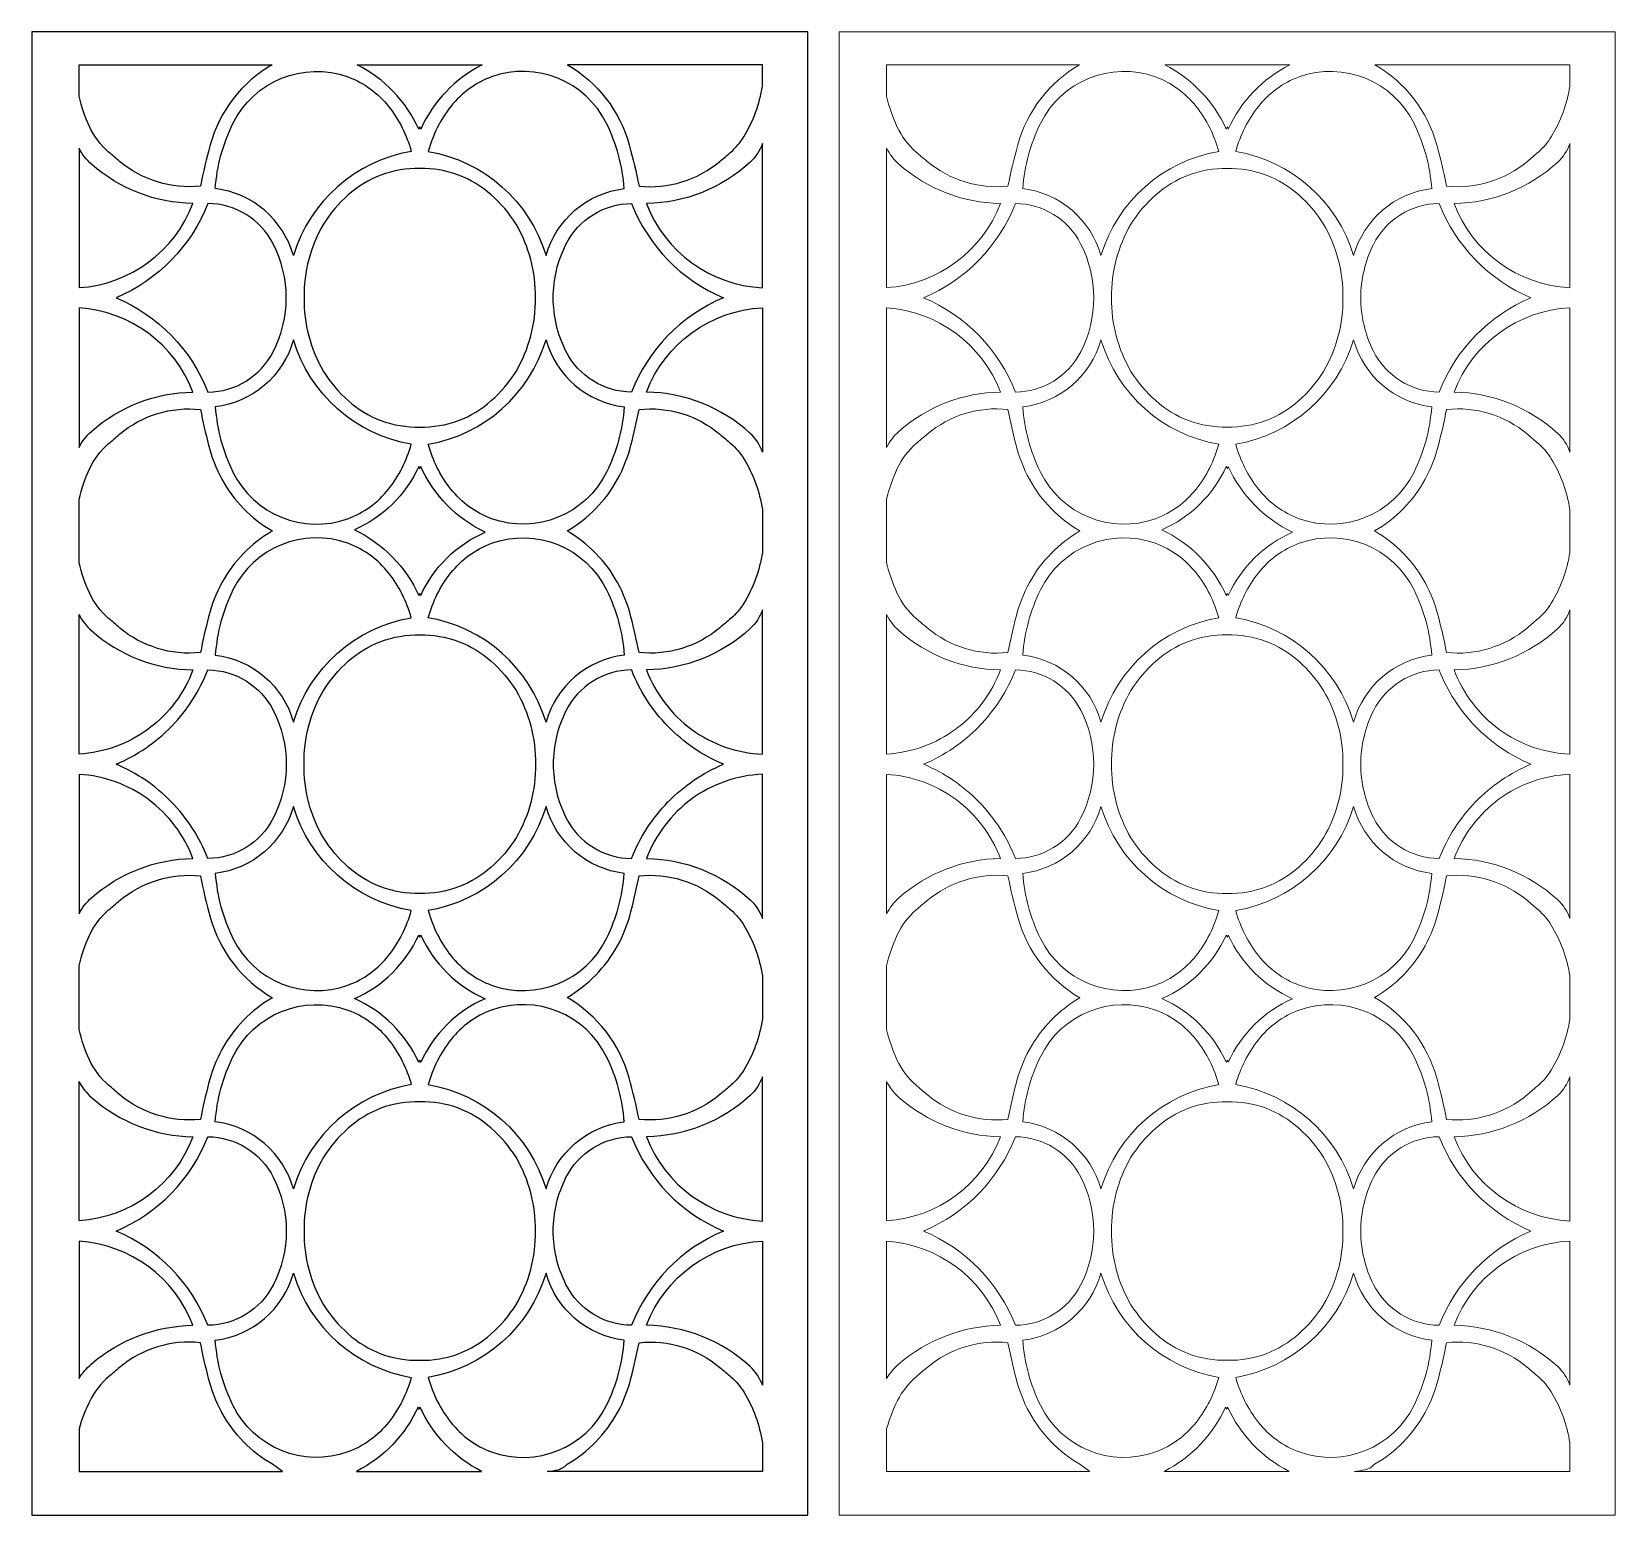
# Model space of a CAD drawing. Header units: centimetres. Extents: x -9.8 to 10.7, y -11.6 to 7.6.
import ezdxf

# ---------------------------------------------------------------- set-up
doc = ezdxf.new("R2010")
doc.units = ezdxf.units.CM
doc.header["$MEASUREMENT"] = 0

msp = doc.modelspace()

# ---------------------------------------------------------------- linework, layer by layer
at = {"color": 177}
for points, knots in [([(-9.7995, 7.64805), (-9.7995, 7.64805), (0.26004, 7.64805), (0.26004, 7.64805), (0.26004, 7.64805), (0.26004, 7.64805), (0.26004, -11.57642), (0.26004, -11.57642), (0.26004, -11.57642), (0.26004, -11.57642), (-9.7995, -11.57642), (-9.7995, -11.57642), (-9.7995, -11.57642), (-9.7995, -11.57642), (-9.7995, 7.64805), (-9.7995, 7.64805)], [0, 0, 0, 0, 0.2, 0.2, 0.2, 0.2, 0.4, 0.4, 0.4, 0.4, 0.6, 0.6, 0.6, 0.6, 1, 1, 1, 1]), ([(-6.68427, 7.21961), (-6.68427, 7.21961), (-9.18486, 7.21961), (-9.18486, 7.21961), (-9.18486, 7.21961), (-9.18486, 7.21961), (-9.18485, 6.81061), (-9.18485, 6.81061), (-9.18485, 6.81061), (-9.15358, 6.67584), (-9.10863, 6.54462), (-9.05069, 6.41898), (-9.05069, 6.41898), (-8.99224, 6.29221), (-8.90735, 6.17946), (-8.80168, 6.08826), (-8.80168, 6.08826), (-8.75485, 6.04784), (-8.70774, 6.00775), (-8.66036, 5.968), (-8.66036, 5.968), (-8.36875, 5.72342), (-7.99075, 5.6075), (-7.6122, 5.64681), (-7.6122, 5.64681), (-7.57639, 5.82613), (-7.53416, 6.00413), (-7.48558, 6.18042), (-7.48558, 6.18042), (-7.36497, 6.6183), (-7.07704, 6.99156), (-6.68427, 7.21961)], [0, 0, 0, 0, 0.11111111, 0.11111111, 0.11111111, 0.11111111, 0.22222222, 0.22222222, 0.22222222, 0.22222222, 0.33333333, 0.33333333, 0.33333333, 0.33333333, 0.44444444, 0.44444444, 0.44444444, 0.44444444, 0.55555556, 0.55555556, 0.55555556, 0.55555556, 0.66666667, 0.66666667, 0.66666667, 0.66666667, 0.77777778, 0.77777778, 0.77777778, 0.77777778, 1, 1, 1, 1]), ([(-6.40653, 4.74658), (-6.19562, 5.45006), (-5.6033, 5.97338), (-4.87935, 6.09693), (-4.87935, 6.09693), (-4.9377, 6.30859), (-5.03762, 6.50643), (-5.17337, 6.679), (-5.17337, 6.679), (-5.31036, 6.85315), (-5.49275, 6.98597), (-5.70057, 7.06282), (-5.70057, 7.06282), (-6.27927, 7.26914), (-6.92016, 7.00978), (-7.1912, 6.45841), (-7.1912, 6.45841), (-7.32109, 6.19452), (-7.39855, 5.90805), (-7.4193, 5.61466), (-7.4193, 5.61466), (-6.93792, 5.55572), (-6.53865, 5.2132), (-6.40653, 4.74658)], [0, 0, 0, 0, 0.14285714, 0.14285714, 0.14285714, 0.14285714, 0.28571429, 0.28571429, 0.28571429, 0.28571429, 0.42857143, 0.42857143, 0.42857143, 0.42857143, 0.57142857, 0.57142857, 0.57142857, 0.57142857, 0.71428571, 0.71428571, 0.71428571, 0.71428571, 1, 1, 1, 1]), ([(-3.96047, 7.21961), (-3.96047, 7.21961), (-5.579, 7.21961), (-5.579, 7.21961), (-5.579, 7.21961), (-5.22727, 7.0397), (-4.94662, 6.74584), (-4.7829, 6.38628), (-4.7829, 6.38628), (-4.77859, 6.3955), (-4.7742, 6.4047), (-4.76974, 6.41386), (-4.76974, 6.41386), (-4.76528, 6.4047), (-4.76088, 6.3955), (-4.75657, 6.38628), (-4.75657, 6.38628), (-4.59289, 6.74586), (-4.31217, 7.03963), (-3.96047, 7.21961)], [0, 0, 0, 0, 0.16666667, 0.16666667, 0.16666667, 0.16666667, 0.33333333, 0.33333333, 0.33333333, 0.33333333, 0.5, 0.5, 0.5, 0.5, 0.66666667, 0.66666667, 0.66666667, 0.66666667, 1, 1, 1, 1]), ([(-3.13293, 4.74658), (-3.34435, 5.45051), (-3.93553, 5.97363), (-4.6601, 6.09693), (-4.6601, 6.09693), (-4.60177, 6.30854), (-4.50179, 6.50647), (-4.36609, 6.679), (-4.36609, 6.679), (-4.22917, 6.85311), (-4.04663, 6.98597), (-3.83889, 7.0628), (-3.83889, 7.0628), (-3.26106, 7.26949), (-2.61955, 7.00888), (-2.34827, 6.45841), (-2.34827, 6.45841), (-2.2184, 6.19459), (-2.14094, 5.90797), (-2.12017, 5.61465), (-2.12017, 5.61465), (-2.60191, 5.5554), (-3.00096, 5.21366), (-3.13293, 4.74658)], [0, 0, 0, 0, 0.14285714, 0.14285714, 0.14285714, 0.14285714, 0.28571429, 0.28571429, 0.28571429, 0.28571429, 0.42857143, 0.42857143, 0.42857143, 0.42857143, 0.57142857, 0.57142857, 0.57142857, 0.57142857, 0.71428571, 0.71428571, 0.71428571, 0.71428571, 1, 1, 1, 1]), ([(-2.8552, 7.21961), (-2.8552, 7.21961), (-0.32885, 7.21961), (-0.32885, 7.21961), (-0.32885, 7.21961), (-0.32885, 7.21961), (-0.32886, 6.94399), (-0.32886, 6.94399), (-0.32886, 6.94399), (-0.36494, 6.71043), (-0.44719, 6.48632), (-0.57072, 6.28485), (-0.57072, 6.28485), (-0.61594, 6.2111), (-0.6723, 6.14478), (-0.73779, 6.08826), (-0.73779, 6.08826), (-0.78465, 6.04781), (-0.8318, 6.00769), (-0.87923, 5.96791), (-0.87923, 5.96791), (-1.1706, 5.72346), (-1.54896, 5.60761), (-1.92727, 5.64681), (-1.92727, 5.64681), (-1.96308, 5.82613), (-2.00532, 6.00411), (-2.05389, 6.18041), (-2.05389, 6.18041), (-2.17464, 6.6185), (-2.46216, 6.99153), (-2.8552, 7.21961)], [0, 0, 0, 0, 0.11111111, 0.11111111, 0.11111111, 0.11111111, 0.22222222, 0.22222222, 0.22222222, 0.22222222, 0.33333333, 0.33333333, 0.33333333, 0.33333333, 0.44444444, 0.44444444, 0.44444444, 0.44444444, 0.55555556, 0.55555556, 0.55555556, 0.55555556, 0.66666667, 0.66666667, 0.66666667, 0.66666667, 0.77777778, 0.77777778, 0.77777778, 0.77777778, 1, 1, 1, 1]), ([(-0.32885, 6.19876), (-0.32885, 6.19876), (-0.32886, 4.32993), (-0.32886, 4.32993), (-0.32886, 4.32993), (-1.00134, 4.36398), (-1.59062, 4.79272), (-1.83082, 5.42176), (-1.83082, 5.42176), (-1.33224, 5.42953), (-0.85413, 5.61974), (-0.48665, 5.95677), (-0.48665, 5.95677), (-0.41454, 6.0229), (-0.36028, 6.1061), (-0.32885, 6.19876)], [0, 0, 0, 0, 0.2, 0.2, 0.2, 0.2, 0.4, 0.4, 0.4, 0.4, 0.6, 0.6, 0.6, 0.6, 1, 1, 1, 1]), ([(-9.18486, 4.33125), (-9.18486, 4.33125), (-9.18486, 6.13788), (-9.18486, 6.13788), (-9.18486, 6.13788), (-9.14525, 6.05954), (-9.09111, 5.98947), (-9.02529, 5.93137), (-9.02529, 5.93137), (-8.66106, 5.60996), (-8.19436, 5.42924), (-7.70865, 5.42176), (-7.70865, 5.42176), (-7.94519, 4.80129), (-8.52229, 4.37533), (-9.18486, 4.33125)], [0, 0, 0, 0, 0.2, 0.2, 0.2, 0.2, 0.4, 0.4, 0.4, 0.4, 0.6, 0.6, 0.6, 0.6, 1, 1, 1, 1]), ([(-3.27039, 4.20001), (-3.26567, 3.86484), (-3.35253, 3.53456), (-3.52146, 3.24502), (-3.52146, 3.24502), (-3.61032, 3.10453), (-3.71856, 2.97722), (-3.84294, 2.86692), (-3.84294, 2.86692), (-3.9677, 2.75626), (-4.11148, 2.66902), (-4.26724, 2.60944), (-4.26724, 2.60944), (-4.4278, 2.54957), (-4.59843, 2.52106), (-4.76973, 2.52548), (-4.76973, 2.52548), (-4.94104, 2.52105), (-5.11167, 2.54957), (-5.27223, 2.60944), (-5.27223, 2.60944), (-5.42799, 2.66902), (-5.57176, 2.75627), (-5.69653, 2.86692), (-5.69653, 2.86692), (-5.8209, 2.97723), (-5.92915, 3.10454), (-6.01801, 3.24504), (-6.01801, 3.24504), (-6.18697, 3.53455), (-6.27377, 3.86484), (-6.26907, 4.20001), (-6.26907, 4.20001), (-6.27379, 4.53519), (-6.18694, 4.86546), (-6.01802, 5.15499), (-6.01802, 5.15499), (-5.92916, 5.29549), (-5.8209, 5.4228), (-5.69653, 5.53311), (-5.69653, 5.53311), (-5.57177, 5.64377), (-5.42799, 5.731), (-5.27223, 5.79058), (-5.27223, 5.79058), (-5.11167, 5.85046), (-4.94104, 5.87897), (-4.76973, 5.87455), (-4.76973, 5.87455), (-4.59843, 5.87898), (-4.4278, 5.85045), (-4.26724, 5.79058), (-4.26724, 5.79058), (-4.11147, 5.73101), (-3.9677, 5.64376), (-3.84293, 5.53311), (-3.84293, 5.53311), (-3.71856, 5.4228), (-3.61031, 5.29549), (-3.52145, 5.15499), (-3.52145, 5.15499), (-3.35249, 4.86548), (-3.26569, 4.53519), (-3.27039, 4.20001)], [0, 0, 0, 0, 0.05882353, 0.05882353, 0.05882353, 0.05882353, 0.11764706, 0.11764706, 0.11764706, 0.11764706, 0.17647059, 0.17647059, 0.17647059, 0.17647059, 0.23529412, 0.23529412, 0.23529412, 0.23529412, 0.29411765, 0.29411765, 0.29411765, 0.29411765, 0.35294118, 0.35294118, 0.35294118, 0.35294118, 0.41176471, 0.41176471, 0.41176471, 0.41176471, 0.47058824, 0.47058824, 0.47058824, 0.47058824, 0.52941176, 0.52941176, 0.52941176, 0.52941176, 0.58823529, 0.58823529, 0.58823529, 0.58823529, 0.64705882, 0.64705882, 0.64705882, 0.64705882, 0.70588235, 0.70588235, 0.70588235, 0.70588235, 0.76470588, 0.76470588, 0.76470588, 0.76470588, 0.82352941, 0.82352941, 0.82352941, 0.82352941, 0.88235294, 0.88235294, 0.88235294, 0.88235294, 1, 1, 1, 1]), ([(-8.70533, 4.20001), (-8.16022, 4.43041), (-7.73139, 4.87066), (-7.51574, 5.42176), (-7.51574, 5.42176), (-7.15907, 5.41892), (-6.83318, 5.21814), (-6.66986, 4.90105), (-6.66986, 4.90105), (-6.44365, 4.4618), (-6.44345, 3.93995), (-6.66893, 3.50032), (-6.66893, 3.50032), (-6.83196, 3.1824), (-7.15846, 2.98128), (-7.51574, 2.97827), (-7.51574, 2.97827), (-7.73152, 3.52933), (-8.16017, 3.96974), (-8.70533, 4.20001)], [0, 0, 0, 0, 0.16666667, 0.16666667, 0.16666667, 0.16666667, 0.33333333, 0.33333333, 0.33333333, 0.33333333, 0.5, 0.5, 0.5, 0.5, 0.66666667, 0.66666667, 0.66666667, 0.66666667, 1, 1, 1, 1]), ([(-0.83413, 4.20001), (-1.37901, 4.43015), (-1.80808, 4.87098), (-2.02372, 5.42176), (-2.02372, 5.42176), (-2.38444, 5.41872), (-2.71291, 5.21441), (-2.87471, 4.89199), (-2.87471, 4.89199), (-2.98255, 4.6772), (-3.03892, 4.44036), (-3.03937, 4.20001), (-3.03937, 4.20001), (-3.03891, 3.95967), (-2.98256, 3.72282), (-2.87471, 3.50804), (-2.87471, 3.50804), (-2.71276, 3.18569), (-2.38445, 2.98114), (-2.02372, 2.97827), (-2.02372, 2.97827), (-1.80818, 3.52908), (-1.37895, 3.96974), (-0.83413, 4.20001)], [0, 0, 0, 0, 0.14285714, 0.14285714, 0.14285714, 0.14285714, 0.28571429, 0.28571429, 0.28571429, 0.28571429, 0.42857143, 0.42857143, 0.42857143, 0.42857143, 0.57142857, 0.57142857, 0.57142857, 0.57142857, 0.71428571, 0.71428571, 0.71428571, 0.71428571, 1, 1, 1, 1]), ([(-9.18486, 4.06878), (-8.52227, 4.02505), (-7.94551, 3.59862), (-7.70865, 2.97827), (-7.70865, 2.97827), (-8.19436, 2.97071), (-8.66111, 2.79013), (-9.02528, 2.46866), (-9.02528, 2.46866), (-9.0911, 2.41056), (-9.14525, 2.34049), (-9.18486, 2.26214), (-9.18486, 2.26214), (-9.18486, 2.26214), (-9.18486, 4.06878), (-9.18486, 4.06878)], [0, 0, 0, 0, 0.2, 0.2, 0.2, 0.2, 0.4, 0.4, 0.4, 0.4, 0.6, 0.6, 0.6, 0.6, 1, 1, 1, 1]), ([(-0.32884, 2.20127), (-0.32884, 2.20127), (-0.32884, 4.0701), (-0.32884, 4.0701), (-0.32884, 4.0701), (-1.00186, 4.03565), (-1.59074, 3.60796), (-1.83082, 2.97827), (-1.83082, 2.97827), (-1.33249, 2.9706), (-0.85402, 2.78007), (-0.48666, 2.44327), (-0.48666, 2.44327), (-0.41455, 2.37717), (-0.36026, 2.2939), (-0.32884, 2.20127)], [0, 0, 0, 0, 0.2, 0.2, 0.2, 0.2, 0.4, 0.4, 0.4, 0.4, 0.6, 0.6, 0.6, 0.6, 1, 1, 1, 1]), ([(-6.40653, 3.65344), (-6.1951, 2.94951), (-5.60392, 2.42639), (-4.87935, 2.3031), (-4.87935, 2.3031), (-4.93768, 2.09149), (-5.03767, 1.89356), (-5.17337, 1.72103), (-5.17337, 1.72103), (-5.31029, 1.54692), (-5.49283, 1.41405), (-5.70057, 1.33721), (-5.70057, 1.33721), (-6.27841, 1.13054), (-6.91991, 1.39115), (-7.1912, 1.94161), (-7.1912, 1.94161), (-7.32107, 2.20543), (-7.39854, 2.49205), (-7.4193, 2.78537), (-7.4193, 2.78537), (-6.93755, 2.84461), (-6.5385, 3.18635), (-6.40653, 3.65344), (-6.40653, 3.65344), (-6.40653, 3.65344), (-6.40653, 3.65344), (-6.40653, 3.65344)], [0, 0, 0, 0, 0.125, 0.125, 0.125, 0.125, 0.25, 0.25, 0.25, 0.25, 0.375, 0.375, 0.375, 0.375, 0.5, 0.5, 0.5, 0.5, 0.625, 0.625, 0.625, 0.625, 0.75, 0.75, 0.75, 0.75, 1, 1, 1, 1]), ([(-3.13293, 3.65345), (-3.34386, 2.94998), (-3.93616, 2.42666), (-4.6601, 2.3031), (-4.6601, 2.3031), (-4.60175, 2.09143), (-4.50184, 1.89359), (-4.36609, 1.72102), (-4.36609, 1.72102), (-4.2291, 1.54687), (-4.04671, 1.41406), (-3.83889, 1.33721), (-3.83889, 1.33721), (-3.26019, 1.1309), (-2.6193, 1.39026), (-2.34827, 1.94162), (-2.34827, 1.94162), (-2.21838, 2.20552), (-2.14093, 2.49198), (-2.12017, 2.78538), (-2.12017, 2.78538), (-2.60154, 2.84431), (-3.00081, 3.18683), (-3.13293, 3.65345)], [0, 0, 0, 0, 0.14285714, 0.14285714, 0.14285714, 0.14285714, 0.28571429, 0.28571429, 0.28571429, 0.28571429, 0.42857143, 0.42857143, 0.42857143, 0.42857143, 0.57142857, 0.57142857, 0.57142857, 0.57142857, 0.71428571, 0.71428571, 0.71428571, 0.71428571, 1, 1, 1, 1]), ([(-9.18485, 1.5894), (-9.18485, 1.5894), (-9.18484, 0.76685), (-9.18484, 0.76685), (-9.18484, 0.76685), (-9.15357, 0.63207), (-9.10863, 0.50085), (-9.05069, 0.37521), (-9.05069, 0.37521), (-8.99224, 0.24844), (-8.90735, 0.1357), (-8.80168, 0.04449), (-8.80168, 0.04449), (-8.75481, 0.00404), (-8.70766, -0.03607), (-8.66024, -0.07585), (-8.66024, -0.07585), (-8.36866, -0.32037), (-7.99071, -0.43626), (-7.6122, -0.39695), (-7.6122, -0.39695), (-7.58119, -0.24165), (-7.54603, -0.08719), (-7.50677, 0.06625), (-7.50677, 0.06625), (-7.46737, 0.22022), (-7.40923, 0.36881), (-7.33366, 0.50863), (-7.33366, 0.50863), (-7.18087, 0.78714), (-6.95479, 1.01875), (-6.68008, 1.17828), (-6.68008, 1.17828), (-6.95473, 1.33776), (-7.18075, 1.56928), (-7.33366, 1.84763), (-7.33366, 1.84763), (-7.40923, 1.98745), (-7.46737, 2.13604), (-7.50677, 2.29001), (-7.50677, 2.29001), (-7.54603, 2.44345), (-7.58119, 2.59791), (-7.6122, 2.75322), (-7.6122, 2.75322), (-7.99076, 2.79244), (-8.36881, 2.67667), (-8.66036, 2.43202), (-8.66036, 2.43202), (-8.70774, 2.39227), (-8.75485, 2.35219), (-8.80168, 2.31177), (-8.80168, 2.31177), (-8.90735, 2.22056), (-8.99224, 2.10782), (-9.05069, 1.98104), (-9.05069, 1.98104), (-9.10863, 1.8554), (-9.15358, 1.72419), (-9.18485, 1.5894)], [0, 0, 0, 0, 0.0625, 0.0625, 0.0625, 0.0625, 0.125, 0.125, 0.125, 0.125, 0.1875, 0.1875, 0.1875, 0.1875, 0.25, 0.25, 0.25, 0.25, 0.3125, 0.3125, 0.3125, 0.3125, 0.375, 0.375, 0.375, 0.375, 0.4375, 0.4375, 0.4375, 0.4375, 0.5, 0.5, 0.5, 0.5, 0.5625, 0.5625, 0.5625, 0.5625, 0.625, 0.625, 0.625, 0.625, 0.6875, 0.6875, 0.6875, 0.6875, 0.75, 0.75, 0.75, 0.75, 0.8125, 0.8125, 0.8125, 0.8125, 0.875, 0.875, 0.875, 0.875, 1, 1, 1, 1]), ([(-2.2058, 0.50863), (-2.13023, 0.36881), (-2.0721, 0.22022), (-2.0327, 0.06625), (-2.0327, 0.06625), (-1.99344, -0.08719), (-1.95829, -0.24165), (-1.92727, -0.39696), (-1.92727, -0.39696), (-1.54875, -0.43617), (-1.17076, -0.32044), (-0.87923, -0.07585), (-0.87923, -0.07585), (-0.8318, -0.03607), (-0.78465, 0.00404), (-0.73779, 0.04449), (-0.73779, 0.04449), (-0.67229, 0.10103), (-0.61594, 0.16733), (-0.57071, 0.24109), (-0.57071, 0.24109), (-0.44716, 0.44261), (-0.36494, 0.66662), (-0.32885, 0.90023), (-0.32885, 0.90023), (-0.32885, 0.90023), (-0.32884, 1.456), (-0.32884, 1.456), (-0.32884, 1.456), (-0.36495, 1.68962), (-0.44714, 1.91365), (-0.57072, 2.11518), (-0.57072, 2.11518), (-0.61594, 2.18893), (-0.67229, 2.25524), (-0.73779, 2.31177), (-0.73779, 2.31177), (-0.78461, 2.35219), (-0.83172, 2.39227), (-0.8791, 2.43202), (-0.8791, 2.43202), (-1.1707, 2.6766), (-1.54871, 2.79252), (-1.92727, 2.75322), (-1.92727, 2.75322), (-1.95829, 2.59792), (-1.99344, 2.44345), (-2.0327, 2.29002), (-2.0327, 2.29002), (-2.07209, 2.13604), (-2.13023, 1.98745), (-2.2058, 1.84763), (-2.2058, 1.84763), (-2.35869, 1.56926), (-2.58475, 1.33779), (-2.85938, 1.17828), (-2.85938, 1.17828), (-2.58465, 1.01877), (-2.35862, 0.78714), (-2.2058, 0.50863)], [0, 0, 0, 0, 0.0625, 0.0625, 0.0625, 0.0625, 0.125, 0.125, 0.125, 0.125, 0.1875, 0.1875, 0.1875, 0.1875, 0.25, 0.25, 0.25, 0.25, 0.3125, 0.3125, 0.3125, 0.3125, 0.375, 0.375, 0.375, 0.375, 0.4375, 0.4375, 0.4375, 0.4375, 0.5, 0.5, 0.5, 0.5, 0.5625, 0.5625, 0.5625, 0.5625, 0.625, 0.625, 0.625, 0.625, 0.6875, 0.6875, 0.6875, 0.6875, 0.75, 0.75, 0.75, 0.75, 0.8125, 0.8125, 0.8125, 0.8125, 0.875, 0.875, 0.875, 0.875, 1, 1, 1, 1]), ([(-3.92287, 1.16175), (-4.29261, 1.00112), (-4.58957, 0.70942), (-4.75657, 0.34252), (-4.75657, 0.34252), (-4.76088, 0.35174), (-4.76527, 0.36093), (-4.76974, 0.37009), (-4.76974, 0.37009), (-4.7742, 0.36093), (-4.77859, 0.35174), (-4.7829, 0.34252), (-4.7829, 0.34252), (-4.95268, 0.71534), (-5.2475, 1.01674), (-5.61659, 1.19452), (-5.61659, 1.19452), (-5.24685, 1.35514), (-4.94991, 1.64683), (-4.7829, 2.01374), (-4.7829, 2.01374), (-4.77858, 2.00452), (-4.77419, 1.99533), (-4.76974, 1.98617), (-4.76974, 1.98617), (-4.76527, 1.99533), (-4.76088, 2.00452), (-4.75656, 2.01375), (-4.75656, 2.01375), (-4.58678, 1.64092), (-4.29195, 1.33952), (-3.92287, 1.16175)], [0, 0, 0, 0, 0.11111111, 0.11111111, 0.11111111, 0.11111111, 0.22222222, 0.22222222, 0.22222222, 0.22222222, 0.33333333, 0.33333333, 0.33333333, 0.33333333, 0.44444444, 0.44444444, 0.44444444, 0.44444444, 0.55555556, 0.55555556, 0.55555556, 0.55555556, 0.66666667, 0.66666667, 0.66666667, 0.66666667, 0.77777778, 0.77777778, 0.77777778, 0.77777778, 1, 1, 1, 1]), ([(-6.40653, -1.29719), (-6.53876, -0.83017), (-6.93752, -0.48809), (-7.4193, -0.42911), (-7.4193, -0.42911), (-7.39855, -0.13578), (-7.32106, 0.15083), (-7.1912, 0.41465), (-7.1912, 0.41465), (-6.92047, 0.9654), (-6.27861, 1.22514), (-5.70057, 1.01904), (-5.70057, 1.01904), (-5.49282, 0.94222), (-5.3103, 0.80932), (-5.17337, 0.63523), (-5.17337, 0.63523), (-5.03766, 0.4627), (-4.93769, 0.26477), (-4.87935, 0.05316), (-4.87935, 0.05316), (-5.60386, -0.0705), (-6.19544, -0.59317), (-6.40653, -1.29719), (-6.40653, -1.29719), (-6.40653, -1.29719), (-6.40653, -1.29719), (-6.40653, -1.29719)], [0, 0, 0, 0, 0.125, 0.125, 0.125, 0.125, 0.25, 0.25, 0.25, 0.25, 0.375, 0.375, 0.375, 0.375, 0.5, 0.5, 0.5, 0.5, 0.625, 0.625, 0.625, 0.625, 0.75, 0.75, 0.75, 0.75, 1, 1, 1, 1]), ([(-3.13293, -1.29719), (-3.00107, -0.83049), (-2.60151, -0.48831), (-2.12017, -0.42911), (-2.12017, -0.42911), (-2.14094, -0.13572), (-2.21837, 0.15076), (-2.34827, 0.41465), (-2.34827, 0.41465), (-2.61986, 0.96573), (-3.26041, 1.22595), (-3.83889, 1.01904), (-3.83889, 1.01904), (-4.0467, 0.94218), (-4.22912, 0.8094), (-4.36609, 0.63523), (-4.36609, 0.63523), (-4.50182, 0.46266), (-4.60177, 0.26483), (-4.6601, 0.05316), (-4.6601, 0.05316), (-3.9361, -0.07005), (-3.3442, -0.59382), (-3.13293, -1.29719)], [0, 0, 0, 0, 0.14285714, 0.14285714, 0.14285714, 0.14285714, 0.28571429, 0.28571429, 0.28571429, 0.28571429, 0.42857143, 0.42857143, 0.42857143, 0.42857143, 0.57142857, 0.57142857, 0.57142857, 0.57142857, 0.71428571, 0.71428571, 0.71428571, 0.71428571, 1, 1, 1, 1]), ([(-7.70865, -0.622), (-8.19413, -0.61453), (-8.66123, -0.43365), (-9.02529, -0.1124), (-9.02529, -0.1124), (-9.09109, -0.05432), (-9.14526, 0.01579), (-9.18486, 0.09412), (-9.18486, 0.09412), (-9.18486, 0.09412), (-9.18486, -1.71251), (-9.18486, -1.71251), (-9.18486, -1.71251), (-8.85918, -1.69318), (-8.54637, -1.57944), (-8.28438, -1.38502), (-8.28438, -1.38502), (-8.28438, -1.38502), (-8.28013, -1.38184), (-8.28013, -1.38184), (-8.28013, -1.38184), (-8.28013, -1.38184), (-8.2776, -1.37994), (-8.2776, -1.37994), (-8.2776, -1.37994), (-8.2776, -1.37994), (-8.27507, -1.37803), (-8.27507, -1.37803), (-8.27507, -1.37803), (-8.01785, -1.18529), (-7.82132, -0.92303), (-7.70865, -0.622), (-7.70865, -0.622), (-7.70865, -0.622), (-7.70865, -0.622), (-7.70865, -0.622)], [0, 0, 0, 0, 0.1, 0.1, 0.1, 0.1, 0.2, 0.2, 0.2, 0.2, 0.3, 0.3, 0.3, 0.3, 0.4, 0.4, 0.4, 0.4, 0.5, 0.5, 0.5, 0.5, 0.6, 0.6, 0.6, 0.6, 0.7, 0.7, 0.7, 0.7, 0.8, 0.8, 0.8, 0.8, 1, 1, 1, 1]), ([(-1.24434, -1.39285), (-1.5097, -1.19755), (-1.71334, -0.92984), (-1.83082, -0.622), (-1.83082, -0.622), (-1.33224, -0.61424), (-0.85413, -0.42404), (-0.48666, -0.087), (-0.48666, -0.087), (-0.41453, -0.02087), (-0.36027, 0.06234), (-0.32884, 0.15501), (-0.32884, 0.15501), (-0.32884, 0.15501), (-0.32884, -1.71385), (-0.32884, -1.71385), (-0.32884, -1.71385), (-0.65889, -1.69936), (-0.97748, -1.58762), (-1.24434, -1.39285), (-1.24434, -1.39285), (-1.24434, -1.39285), (-1.24434, -1.39285), (-1.24434, -1.39285)], [0, 0, 0, 0, 0.14285714, 0.14285714, 0.14285714, 0.14285714, 0.28571429, 0.28571429, 0.28571429, 0.28571429, 0.42857143, 0.42857143, 0.42857143, 0.42857143, 0.57142857, 0.57142857, 0.57142857, 0.57142857, 0.71428571, 0.71428571, 0.71428571, 0.71428571, 1, 1, 1, 1]), ([(-3.33041, -2.33967), (-3.33041, -2.33967), (-3.3302, -2.33887), (-3.3302, -2.33887), (-3.3302, -2.33887), (-3.28817, -2.17724), (-3.26805, -2.01074), (-3.2704, -1.84375), (-3.2704, -1.84375), (-3.26805, -1.67661), (-3.2882, -1.50997), (-3.33031, -1.34822), (-3.33031, -1.34822), (-3.33031, -1.34822), (-3.33051, -1.34747), (-3.33051, -1.34747), (-3.33051, -1.34747), (-3.33051, -1.34747), (-3.3307, -1.34676), (-3.3307, -1.34676), (-3.3307, -1.34676), (-3.3307, -1.34676), (-3.33089, -1.34603), (-3.33089, -1.34603), (-3.33089, -1.34603), (-3.37369, -1.18612), (-3.43759, -1.03265), (-3.52095, -0.88962), (-3.52095, -0.88962), (-3.52095, -0.88962), (-3.52145, -0.88878), (-3.52145, -0.88878), (-3.52145, -0.88878), (-3.61033, -0.74825), (-3.71853, -0.62098), (-3.84293, -0.51066), (-3.84293, -0.51066), (-3.96773, -0.39998), (-4.11144, -0.31276), (-4.26724, -0.25318), (-4.26724, -0.25318), (-4.42784, -0.19329), (-4.59838, -0.16478), (-4.76973, -0.16921), (-4.76973, -0.16921), (-4.94108, -0.16479), (-5.11163, -0.19328), (-5.27223, -0.25318), (-5.27223, -0.25318), (-5.42803, -0.31277), (-5.57174, -0.39998), (-5.69653, -0.51066), (-5.69653, -0.51066), (-5.82093, -0.62099), (-5.92914, -0.74825), (-6.01802, -0.88878), (-6.01802, -0.88878), (-6.10241, -1.03199), (-6.16661, -1.18613), (-6.20881, -1.34692), (-6.20881, -1.34692), (-6.20881, -1.34692), (-6.20923, -1.34849), (-6.20923, -1.34849), (-6.20923, -1.34849), (-6.252, -1.51003), (-6.27214, -1.67668), (-6.26907, -1.84375), (-6.26907, -1.84375), (-6.2721, -2.01001), (-6.25218, -2.17584), (-6.20985, -2.33664), (-6.20985, -2.33664), (-6.20985, -2.33664), (-6.2097, -2.33721), (-6.2097, -2.33721), (-6.2097, -2.33721), (-6.2097, -2.33721), (-6.20955, -2.33779), (-6.20955, -2.33779), (-6.20955, -2.33779), (-6.20955, -2.33779), (-6.2093, -2.33874), (-6.2093, -2.33874), (-6.2093, -2.33874), (-6.16641, -2.49996), (-6.1021, -2.65465), (-6.01801, -2.79873), (-6.01801, -2.79873), (-5.92912, -2.93925), (-5.82092, -3.06652), (-5.69653, -3.17685), (-5.69653, -3.17685), (-5.57173, -3.28752), (-5.42803, -3.37474), (-5.27223, -3.43432), (-5.27223, -3.43432), (-5.11163, -3.49421), (-4.94108, -3.52272), (-4.76973, -3.51829), (-4.76973, -3.51829), (-4.59838, -3.52271), (-4.42784, -3.49422), (-4.26724, -3.43432), (-4.26724, -3.43432), (-4.11144, -3.37473), (-3.96773, -3.28753), (-3.84294, -3.17685), (-3.84294, -3.17685), (-3.71854, -3.06652), (-3.61034, -2.93926), (-3.52146, -2.79873), (-3.52146, -2.79873), (-3.52146, -2.79873), (-3.52116, -2.79824), (-3.52116, -2.79824), (-3.52116, -2.79824), (-3.52116, -2.79824), (-3.52087, -2.79773), (-3.52087, -2.79773), (-3.52087, -2.79773), (-3.43724, -2.65421), (-3.37319, -2.50018), (-3.33041, -2.33967), (-3.33041, -2.33967), (-3.33041, -2.33967), (-3.33041, -2.33967), (-3.33041, -2.33967)], [0, 0, 0, 0, 0.03030303, 0.03030303, 0.03030303, 0.03030303, 0.06060606, 0.06060606, 0.06060606, 0.06060606, 0.09090909, 0.09090909, 0.09090909, 0.09090909, 0.12121212, 0.12121212, 0.12121212, 0.12121212, 0.15151515, 0.15151515, 0.15151515, 0.15151515, 0.18181818, 0.18181818, 0.18181818, 0.18181818, 0.21212121, 0.21212121, 0.21212121, 0.21212121, 0.24242424, 0.24242424, 0.24242424, 0.24242424, 0.27272727, 0.27272727, 0.27272727, 0.27272727, 0.3030303, 0.3030303, 0.3030303, 0.3030303, 0.33333333, 0.33333333, 0.33333333, 0.33333333, 0.36363636, 0.36363636, 0.36363636, 0.36363636, 0.39393939, 0.39393939, 0.39393939, 0.39393939, 0.42424242, 0.42424242, 0.42424242, 0.42424242, 0.45454545, 0.45454545, 0.45454545, 0.45454545, 0.48484848, 0.48484848, 0.48484848, 0.48484848, 0.51515152, 0.51515152, 0.51515152, 0.51515152, 0.54545455, 0.54545455, 0.54545455, 0.54545455, 0.57575758, 0.57575758, 0.57575758, 0.57575758, 0.60606061, 0.60606061, 0.60606061, 0.60606061, 0.63636364, 0.63636364, 0.63636364, 0.63636364, 0.66666667, 0.66666667, 0.66666667, 0.66666667, 0.6969697, 0.6969697, 0.6969697, 0.6969697, 0.72727273, 0.72727273, 0.72727273, 0.72727273, 0.75757576, 0.75757576, 0.75757576, 0.75757576, 0.78787879, 0.78787879, 0.78787879, 0.78787879, 0.81818182, 0.81818182, 0.81818182, 0.81818182, 0.84848485, 0.84848485, 0.84848485, 0.84848485, 0.87878788, 0.87878788, 0.87878788, 0.87878788, 0.90909091, 0.90909091, 0.90909091, 0.90909091, 0.93939394, 0.93939394, 0.93939394, 0.93939394, 1, 1, 1, 1]), ([(-7.986, -1.35319), (-8.19062, -1.56304), (-8.43526, -1.72986), (-8.70533, -1.84375), (-8.70533, -1.84375), (-8.43691, -1.95716), (-8.19357, -2.12273), (-7.98951, -2.33073), (-7.98951, -2.33073), (-7.98951, -2.33073), (-7.9863, -2.33402), (-7.9863, -2.33402), (-7.9863, -2.33402), (-7.78287, -2.54371), (-7.6231, -2.79187), (-7.51638, -3.06384), (-7.51638, -3.06384), (-7.51638, -3.06384), (-7.51574, -3.06549), (-7.51574, -3.06549), (-7.51574, -3.06549), (-7.15879, -3.06248), (-6.83316, -2.8622), (-6.66986, -2.54479), (-6.66986, -2.54479), (-6.44365, -2.10518), (-6.44316, -1.5839), (-6.66893, -1.14406), (-6.66893, -1.14406), (-6.83223, -0.82597), (-7.15819, -0.62485), (-7.51574, -0.622), (-7.51574, -0.622), (-7.62217, -0.89391), (-7.78163, -1.14206), (-7.98472, -1.35186), (-7.98472, -1.35186), (-7.98472, -1.35186), (-7.98536, -1.35252), (-7.98536, -1.35252), (-7.98536, -1.35252), (-7.98536, -1.35252), (-7.986, -1.35319), (-7.986, -1.35319)], [0, 0, 0, 0, 0.08333333, 0.08333333, 0.08333333, 0.08333333, 0.16666667, 0.16666667, 0.16666667, 0.16666667, 0.25, 0.25, 0.25, 0.25, 0.33333333, 0.33333333, 0.33333333, 0.33333333, 0.41666667, 0.41666667, 0.41666667, 0.41666667, 0.5, 0.5, 0.5, 0.5, 0.58333333, 0.58333333, 0.58333333, 0.58333333, 0.66666667, 0.66666667, 0.66666667, 0.66666667, 0.75, 0.75, 0.75, 0.75, 0.83333333, 0.83333333, 0.83333333, 0.83333333, 1, 1, 1, 1]), ([(-1.55177, -1.35492), (-1.34743, -1.564), (-1.10352, -1.73017), (-0.83413, -1.84375), (-0.83413, -1.84375), (-1.10296, -1.95734), (-1.34649, -2.12309), (-1.55076, -2.33154), (-1.55076, -2.33154), (-1.55076, -2.33154), (-1.55222, -2.33303), (-1.55222, -2.33303), (-1.55222, -2.33303), (-1.75672, -2.54329), (-1.91702, -2.79228), (-2.02372, -3.06549), (-2.02372, -3.06549), (-2.38422, -3.06263), (-2.71296, -2.85778), (-2.87477, -2.53563), (-2.87477, -2.53563), (-2.98256, -2.32093), (-3.03891, -2.08399), (-3.03937, -1.84375), (-3.03937, -1.84375), (-3.03892, -1.60352), (-2.98253, -1.36658), (-2.87477, -1.15188), (-2.87477, -1.15188), (-2.71311, -0.82966), (-2.38421, -0.62506), (-2.02372, -0.62202), (-2.02372, -0.62202), (-2.02372, -0.62202), (-2.02295, -0.62398), (-2.02295, -0.62398), (-2.02295, -0.62398), (-2.02295, -0.62398), (-2.02218, -0.62594), (-2.02218, -0.62594), (-2.02218, -0.62594), (-1.91597, -0.8958), (-1.75761, -1.14197), (-1.55606, -1.3505), (-1.55606, -1.3505), (-1.55606, -1.3505), (-1.55555, -1.35104), (-1.55555, -1.35104), (-1.55555, -1.35104), (-1.55555, -1.35104), (-1.55499, -1.35162), (-1.55499, -1.35162), (-1.55499, -1.35162), (-1.55499, -1.35162), (-1.55441, -1.35221), (-1.55441, -1.35221), (-1.55441, -1.35221), (-1.55441, -1.35221), (-1.55177, -1.35492), (-1.55177, -1.35492)], [0, 0, 0, 0, 0.0625, 0.0625, 0.0625, 0.0625, 0.125, 0.125, 0.125, 0.125, 0.1875, 0.1875, 0.1875, 0.1875, 0.25, 0.25, 0.25, 0.25, 0.3125, 0.3125, 0.3125, 0.3125, 0.375, 0.375, 0.375, 0.375, 0.4375, 0.4375, 0.4375, 0.4375, 0.5, 0.5, 0.5, 0.5, 0.5625, 0.5625, 0.5625, 0.5625, 0.625, 0.625, 0.625, 0.625, 0.6875, 0.6875, 0.6875, 0.6875, 0.75, 0.75, 0.75, 0.75, 0.8125, 0.8125, 0.8125, 0.8125, 0.875, 0.875, 0.875, 0.875, 1, 1, 1, 1]), ([(-7.70865, -3.06549), (-8.19436, -3.07305), (-8.66112, -3.25364), (-9.02529, -3.57512), (-9.02529, -3.57512), (-9.09111, -3.63321), (-9.14525, -3.70328), (-9.18486, -3.78162), (-9.18486, -3.78162), (-9.18486, -3.78162), (-9.18486, -1.97499), (-9.18486, -1.97499), (-9.18486, -1.97499), (-8.85951, -1.99427), (-8.54666, -2.10803), (-8.28484, -2.30213), (-8.28484, -2.30213), (-8.02444, -2.49687), (-7.82458, -2.76169), (-7.70865, -3.06549)], [0, 0, 0, 0, 0.16666667, 0.16666667, 0.16666667, 0.16666667, 0.33333333, 0.33333333, 0.33333333, 0.33333333, 0.5, 0.5, 0.5, 0.5, 0.66666667, 0.66666667, 0.66666667, 0.66666667, 1, 1, 1, 1]), ([(-1.24422, -2.29456), (-0.97741, -2.09982), (-0.65884, -1.98818), (-0.32884, -1.97366), (-0.32884, -1.97366), (-0.32884, -1.97366), (-0.32884, -3.84251), (-0.32884, -3.84251), (-0.32884, -3.84251), (-0.36028, -3.74984), (-0.41453, -3.66662), (-0.48666, -3.60049), (-0.48666, -3.60049), (-0.8542, -3.26353), (-1.33225, -3.07316), (-1.83082, -3.06549), (-1.83082, -3.06549), (-1.71336, -2.7576), (-1.50962, -2.4899), (-1.24422, -2.29456)], [0, 0, 0, 0, 0.16666667, 0.16666667, 0.16666667, 0.16666667, 0.33333333, 0.33333333, 0.33333333, 0.33333333, 0.5, 0.5, 0.5, 0.5, 0.66666667, 0.66666667, 0.66666667, 0.66666667, 1, 1, 1, 1]), ([(-6.40653, -2.39032), (-6.19509, -3.09424), (-5.60392, -3.61737), (-4.87935, -3.74066), (-4.87935, -3.74066), (-4.93768, -3.95227), (-5.03767, -4.15021), (-5.17337, -4.32274), (-5.17337, -4.32274), (-5.31029, -4.49685), (-5.49283, -4.62971), (-5.70057, -4.70655), (-5.70057, -4.70655), (-6.2784, -4.91323), (-6.91991, -4.65263), (-7.1912, -4.10217), (-7.1912, -4.10217), (-7.32107, -3.83835), (-7.39854, -3.55172), (-7.4193, -3.2584), (-7.4193, -3.2584), (-6.93755, -3.19915), (-6.5385, -2.85742), (-6.40653, -2.39032)], [0, 0, 0, 0, 0.14285714, 0.14285714, 0.14285714, 0.14285714, 0.28571429, 0.28571429, 0.28571429, 0.28571429, 0.42857143, 0.42857143, 0.42857143, 0.42857143, 0.57142857, 0.57142857, 0.57142857, 0.57142857, 0.71428571, 0.71428571, 0.71428571, 0.71428571, 1, 1, 1, 1]), ([(-3.13293, -2.39032), (-3.0007, -2.85734), (-2.60195, -3.19941), (-2.12017, -3.2584), (-2.12017, -3.2584), (-2.14092, -3.55172), (-2.21841, -3.83833), (-2.34827, -4.10215), (-2.34827, -4.10215), (-2.61899, -4.6529), (-3.26085, -4.91265), (-3.83889, -4.70655), (-3.83889, -4.70655), (-4.04664, -4.62973), (-4.22916, -4.49683), (-4.36609, -4.32274), (-4.36609, -4.32274), (-4.5018, -4.15021), (-4.60177, -3.95227), (-4.6601, -3.74066), (-4.6601, -3.74066), (-3.93559, -3.61701), (-3.34402, -3.09434), (-3.13293, -2.39032), (-3.13293, -2.39032), (-3.13293, -2.39032), (-3.13293, -2.39032), (-3.13293, -2.39032)], [0, 0, 0, 0, 0.125, 0.125, 0.125, 0.125, 0.25, 0.25, 0.25, 0.25, 0.375, 0.375, 0.375, 0.375, 0.5, 0.5, 0.5, 0.5, 0.625, 0.625, 0.625, 0.625, 0.75, 0.75, 0.75, 0.75, 1, 1, 1, 1]), ([(-9.18485, -4.45432), (-9.18485, -4.45432), (-9.18486, -5.28202), (-9.18486, -5.28202), (-9.18486, -5.28202), (-9.15359, -5.41681), (-9.10865, -5.54804), (-9.05071, -5.67369), (-9.05071, -5.67369), (-8.99224, -5.80046), (-8.90736, -5.9132), (-8.80168, -6.00441), (-8.80168, -6.00441), (-8.75484, -6.04483), (-8.70773, -6.08492), (-8.66034, -6.12468), (-8.66034, -6.12468), (-8.36874, -6.36925), (-7.99075, -6.48517), (-7.6122, -6.44586), (-7.6122, -6.44586), (-7.58119, -6.29055), (-7.54603, -6.13609), (-7.50678, -5.98266), (-7.50678, -5.98266), (-7.46738, -5.82869), (-7.40923, -5.6801), (-7.33366, -5.54028), (-7.33366, -5.54028), (-7.18082, -5.26167), (-6.95464, -5.03001), (-6.67982, -4.87046), (-6.67982, -4.87046), (-7.07394, -4.64154), (-7.36283, -4.26701), (-7.48443, -3.82774), (-7.48443, -3.82774), (-7.53352, -3.65029), (-7.57615, -3.47111), (-7.6122, -3.29055), (-7.6122, -3.29055), (-7.99076, -3.25133), (-8.36881, -3.36709), (-8.66036, -3.61174), (-8.66036, -3.61174), (-8.70774, -3.65149), (-8.75485, -3.69158), (-8.80168, -3.73199), (-8.80168, -3.73199), (-8.90735, -3.82321), (-8.99224, -3.93593), (-9.05069, -4.06269), (-9.05069, -4.06269), (-9.10864, -4.18834), (-9.15358, -4.31954), (-9.18485, -4.45432)], [0, 0, 0, 0, 0.06666667, 0.06666667, 0.06666667, 0.06666667, 0.13333333, 0.13333333, 0.13333333, 0.13333333, 0.2, 0.2, 0.2, 0.2, 0.26666667, 0.26666667, 0.26666667, 0.26666667, 0.33333333, 0.33333333, 0.33333333, 0.33333333, 0.4, 0.4, 0.4, 0.4, 0.46666667, 0.46666667, 0.46666667, 0.46666667, 0.53333333, 0.53333333, 0.53333333, 0.53333333, 0.6, 0.6, 0.6, 0.6, 0.66666667, 0.66666667, 0.66666667, 0.66666667, 0.73333333, 0.73333333, 0.73333333, 0.73333333, 0.8, 0.8, 0.8, 0.8, 0.86666667, 0.86666667, 0.86666667, 0.86666667, 1, 1, 1, 1]), ([(-0.32884, -5.1487), (-0.32884, -5.1487), (-0.32884, -4.58783), (-0.32884, -4.58783), (-0.32884, -4.58783), (-0.36493, -4.3542), (-0.44712, -4.13016), (-0.57069, -3.92862), (-0.57069, -3.92862), (-0.61593, -3.85485), (-0.67228, -3.78853), (-0.73779, -3.73199), (-0.73779, -3.73199), (-0.78462, -3.69158), (-0.83172, -3.65149), (-0.87911, -3.61174), (-0.87911, -3.61174), (-1.17072, -3.36716), (-1.54871, -3.25124), (-1.92727, -3.29055), (-1.92727, -3.29055), (-1.95829, -3.44585), (-1.99344, -3.60031), (-2.0327, -3.75375), (-2.0327, -3.75375), (-2.07209, -3.90772), (-2.13023, -4.05631), (-2.2058, -4.19612), (-2.2058, -4.19612), (-2.35864, -4.47474), (-2.58482, -4.70641), (-2.85965, -4.86595), (-2.85965, -4.86595), (-2.46552, -5.09487), (-2.17663, -5.4694), (-2.05504, -5.90867), (-2.05504, -5.90867), (-2.00594, -6.08612), (-1.96333, -6.26531), (-1.92727, -6.44586), (-1.92727, -6.44586), (-1.54871, -6.48508), (-1.17066, -6.36932), (-0.87912, -6.12468), (-0.87912, -6.12468), (-0.83172, -6.08492), (-0.78462, -6.04484), (-0.73779, -6.00442), (-0.73779, -6.00442), (-0.6723, -5.94789), (-0.61595, -5.8816), (-0.57073, -5.80785), (-0.57073, -5.80785), (-0.44716, -5.60633), (-0.36495, -5.38232), (-0.32884, -5.1487), (-0.32884, -5.1487), (-0.32884, -5.1487), (-0.32884, -5.1487), (-0.32884, -5.1487)], [0, 0, 0, 0, 0.0625, 0.0625, 0.0625, 0.0625, 0.125, 0.125, 0.125, 0.125, 0.1875, 0.1875, 0.1875, 0.1875, 0.25, 0.25, 0.25, 0.25, 0.3125, 0.3125, 0.3125, 0.3125, 0.375, 0.375, 0.375, 0.375, 0.4375, 0.4375, 0.4375, 0.4375, 0.5, 0.5, 0.5, 0.5, 0.5625, 0.5625, 0.5625, 0.5625, 0.625, 0.625, 0.625, 0.625, 0.6875, 0.6875, 0.6875, 0.6875, 0.75, 0.75, 0.75, 0.75, 0.8125, 0.8125, 0.8125, 0.8125, 0.875, 0.875, 0.875, 0.875, 1, 1, 1, 1]), ([(-3.92287, -4.88203), (-4.29231, -4.71868), (-4.58897, -4.42501), (-4.75623, -4.05734), (-4.75623, -4.05734), (-4.76057, -4.06654), (-4.76496, -4.07572), (-4.76942, -4.08488), (-4.76942, -4.08488), (-4.77388, -4.07574), (-4.77827, -4.06656), (-4.78256, -4.05734), (-4.78256, -4.05734), (-4.95, -4.42478), (-5.24668, -4.71817), (-5.61588, -4.88169), (-5.61588, -4.88169), (-5.24671, -5.04529), (-4.95024, -5.3389), (-4.7829, -5.70639), (-4.7829, -5.70639), (-4.77858, -5.69716), (-4.77419, -5.68797), (-4.76974, -5.67882), (-4.76974, -5.67882), (-4.76529, -5.68797), (-4.76089, -5.69717), (-4.75656, -5.70639), (-4.75656, -5.70639), (-4.58922, -5.33874), (-4.29235, -5.04528), (-3.92287, -4.88203)], [0, 0, 0, 0, 0.11111111, 0.11111111, 0.11111111, 0.11111111, 0.22222222, 0.22222222, 0.22222222, 0.22222222, 0.33333333, 0.33333333, 0.33333333, 0.33333333, 0.44444444, 0.44444444, 0.44444444, 0.44444444, 0.55555556, 0.55555556, 0.55555556, 0.55555556, 0.66666667, 0.66666667, 0.66666667, 0.66666667, 0.77777778, 0.77777778, 0.77777778, 0.77777778, 1, 1, 1, 1]), ([(-6.40653, -7.34609), (-6.19561, -6.64262), (-5.6033, -6.11929), (-4.87935, -5.99575), (-4.87935, -5.99575), (-4.9377, -5.78408), (-5.03762, -5.58625), (-5.17337, -5.41367), (-5.17337, -5.41367), (-5.31035, -5.23952), (-5.49275, -5.10671), (-5.70057, -5.02986), (-5.70057, -5.02986), (-6.27927, -4.82353), (-6.92016, -5.08289), (-7.1912, -5.63424), (-7.1912, -5.63424), (-7.32109, -5.89814), (-7.39855, -6.18462), (-7.4193, -6.47801), (-7.4193, -6.47801), (-6.93792, -6.53694), (-6.53865, -6.87947), (-6.40653, -7.34609)], [0, 0, 0, 0, 0.14285714, 0.14285714, 0.14285714, 0.14285714, 0.28571429, 0.28571429, 0.28571429, 0.28571429, 0.42857143, 0.42857143, 0.42857143, 0.42857143, 0.57142857, 0.57142857, 0.57142857, 0.57142857, 0.71428571, 0.71428571, 0.71428571, 0.71428571, 1, 1, 1, 1]), ([(-3.13293, -7.34609), (-3.34436, -6.64217), (-3.93553, -6.11904), (-4.6601, -5.99575), (-4.6601, -5.99575), (-4.60178, -5.78414), (-4.50179, -5.58621), (-4.36609, -5.41367), (-4.36609, -5.41367), (-4.22917, -5.23957), (-4.04663, -5.10671), (-3.83889, -5.02987), (-3.83889, -5.02987), (-3.26106, -4.82319), (-2.61955, -5.08379), (-2.34827, -5.63426), (-2.34827, -5.63426), (-2.2184, -5.89808), (-2.14094, -6.18469), (-2.12017, -6.47801), (-2.12017, -6.47801), (-2.60192, -6.53727), (-3.00096, -6.87901), (-3.13293, -7.34609)], [0, 0, 0, 0, 0.14285714, 0.14285714, 0.14285714, 0.14285714, 0.28571429, 0.28571429, 0.28571429, 0.28571429, 0.42857143, 0.42857143, 0.42857143, 0.42857143, 0.57142857, 0.57142857, 0.57142857, 0.57142857, 0.71428571, 0.71428571, 0.71428571, 0.71428571, 1, 1, 1, 1]), ([(-0.32886, -7.76275), (-1.00134, -7.72869), (-1.59061, -7.29995), (-1.83082, -6.67091), (-1.83082, -6.67091), (-1.33224, -6.66315), (-0.85413, -6.47294), (-0.48666, -6.13591), (-0.48666, -6.13591), (-0.41454, -6.06978), (-0.36028, -5.98658), (-0.32885, -5.89392), (-0.32885, -5.89392), (-0.32885, -5.89392), (-0.32886, -7.76275), (-0.32886, -7.76275), (-0.32886, -7.76275), (-0.32886, -7.76275), (-0.32886, -7.76275), (-0.32886, -7.76275)], [0, 0, 0, 0, 0.16666667, 0.16666667, 0.16666667, 0.16666667, 0.33333333, 0.33333333, 0.33333333, 0.33333333, 0.5, 0.5, 0.5, 0.5, 0.66666667, 0.66666667, 0.66666667, 0.66666667, 1, 1, 1, 1]), ([(-9.18486, -5.95478), (-9.18486, -5.95478), (-9.18486, -7.76141), (-9.18486, -7.76141), (-9.18486, -7.76141), (-8.52176, -7.71731), (-7.94537, -7.29189), (-7.70865, -6.67092), (-7.70865, -6.67092), (-8.19413, -6.66344), (-8.66123, -6.48255), (-9.02529, -6.1613), (-9.02529, -6.1613), (-9.09109, -6.10322), (-9.14526, -6.03311), (-9.18486, -5.95478)], [0, 0, 0, 0, 0.2, 0.2, 0.2, 0.2, 0.4, 0.4, 0.4, 0.4, 0.6, 0.6, 0.6, 0.6, 1, 1, 1, 1]), ([(-3.27039, -7.89266), (-3.26733, -8.05952), (-3.28743, -8.22605), (-3.33011, -8.3874), (-3.33011, -8.3874), (-3.33011, -8.3874), (-3.33045, -8.38872), (-3.33045, -8.38872), (-3.33045, -8.38872), (-3.33045, -8.38872), (-3.3307, -8.38962), (-3.3307, -8.38962), (-3.3307, -8.38962), (-3.3728, -8.54997), (-3.43681, -8.70379), (-3.52089, -8.84669), (-3.52089, -8.84669), (-3.52089, -8.84669), (-3.52117, -8.84716), (-3.52117, -8.84716), (-3.52117, -8.84716), (-3.52117, -8.84716), (-3.52145, -8.84764), (-3.52145, -8.84764), (-3.52145, -8.84764), (-3.6103, -8.98814), (-3.71856, -9.11545), (-3.84294, -9.22575), (-3.84294, -9.22575), (-3.96771, -9.3364), (-4.11149, -9.42363), (-4.26724, -9.48323), (-4.26724, -9.48323), (-4.4278, -9.54311), (-4.59843, -9.5716), (-4.76973, -9.5672), (-4.76973, -9.5672), (-4.94104, -9.57161), (-5.11167, -9.5431), (-5.27223, -9.48323), (-5.27223, -9.48323), (-5.42799, -9.42364), (-5.57175, -9.33639), (-5.69652, -9.22574), (-5.69652, -9.22574), (-5.8209, -9.11544), (-5.92914, -8.98813), (-6.01801, -8.84764), (-6.01801, -8.84764), (-6.1024, -8.70442), (-6.16662, -8.55019), (-6.20883, -8.3894), (-6.20883, -8.3894), (-6.20883, -8.3894), (-6.20909, -8.3884), (-6.20909, -8.3884), (-6.20909, -8.3884), (-6.25124, -8.22661), (-6.27141, -8.05983), (-6.26906, -7.89266), (-6.26906, -7.89266), (-6.27213, -7.72558), (-6.25198, -7.55885), (-6.2092, -7.39732), (-6.2092, -7.39732), (-6.2092, -7.39732), (-6.20905, -7.39671), (-6.20905, -7.39671), (-6.20905, -7.39671), (-6.20905, -7.39671), (-6.20888, -7.39611), (-6.20888, -7.39611), (-6.20888, -7.39611), (-6.16601, -7.23548), (-6.10181, -7.08127), (-6.01801, -6.93768), (-6.01801, -6.93768), (-5.92915, -6.79719), (-5.8209, -6.66988), (-5.69653, -6.55957), (-5.69653, -6.55957), (-5.57176, -6.44891), (-5.42799, -6.36167), (-5.27223, -6.30208), (-5.27223, -6.30208), (-5.11167, -6.24221), (-4.94104, -6.21371), (-4.76973, -6.21813), (-4.76973, -6.21813), (-4.59843, -6.2137), (-4.4278, -6.24222), (-4.26724, -6.30208), (-4.26724, -6.30208), (-4.11148, -6.36166), (-3.96771, -6.44891), (-3.84294, -6.55956), (-3.84294, -6.55956), (-3.71856, -6.66986), (-3.61031, -6.79718), (-3.52145, -6.93767), (-3.52145, -6.93767), (-3.43768, -7.08122), (-3.37349, -7.23538), (-3.33063, -7.39595), (-3.33063, -7.39595), (-3.33063, -7.39595), (-3.33041, -7.39678), (-3.33041, -7.39678), (-3.33041, -7.39678), (-3.33041, -7.39678), (-3.33019, -7.39759), (-3.33019, -7.39759), (-3.33019, -7.39759), (-3.28817, -7.55917), (-3.26805, -7.72572), (-3.27039, -7.89266)], [0, 0, 0, 0, 0.03333333, 0.03333333, 0.03333333, 0.03333333, 0.06666667, 0.06666667, 0.06666667, 0.06666667, 0.1, 0.1, 0.1, 0.1, 0.13333333, 0.13333333, 0.13333333, 0.13333333, 0.16666667, 0.16666667, 0.16666667, 0.16666667, 0.2, 0.2, 0.2, 0.2, 0.23333333, 0.23333333, 0.23333333, 0.23333333, 0.26666667, 0.26666667, 0.26666667, 0.26666667, 0.3, 0.3, 0.3, 0.3, 0.33333333, 0.33333333, 0.33333333, 0.33333333, 0.36666667, 0.36666667, 0.36666667, 0.36666667, 0.4, 0.4, 0.4, 0.4, 0.43333333, 0.43333333, 0.43333333, 0.43333333, 0.46666667, 0.46666667, 0.46666667, 0.46666667, 0.5, 0.5, 0.5, 0.5, 0.53333333, 0.53333333, 0.53333333, 0.53333333, 0.56666667, 0.56666667, 0.56666667, 0.56666667, 0.6, 0.6, 0.6, 0.6, 0.63333333, 0.63333333, 0.63333333, 0.63333333, 0.66666667, 0.66666667, 0.66666667, 0.66666667, 0.7, 0.7, 0.7, 0.7, 0.73333333, 0.73333333, 0.73333333, 0.73333333, 0.76666667, 0.76666667, 0.76666667, 0.76666667, 0.8, 0.8, 0.8, 0.8, 0.83333333, 0.83333333, 0.83333333, 0.83333333, 0.86666667, 0.86666667, 0.86666667, 0.86666667, 0.9, 0.9, 0.9, 0.9, 0.93333333, 0.93333333, 0.93333333, 0.93333333, 1, 1, 1, 1]), ([(-8.70533, -7.89266), (-8.16046, -8.1228), (-7.7314, -8.56364), (-7.51574, -9.1144), (-7.51574, -9.1144), (-7.15879, -9.1114), (-6.83316, -8.9111), (-6.66986, -8.5937), (-6.66986, -8.5937), (-6.44365, -8.15408), (-6.44316, -7.6328), (-6.66893, -7.19296), (-6.66893, -7.19296), (-6.83224, -6.87488), (-7.15819, -6.67376), (-7.51574, -6.67091), (-7.51574, -6.67091), (-7.73127, -7.22173), (-8.16051, -7.66239), (-8.70533, -7.89266)], [0, 0, 0, 0, 0.16666667, 0.16666667, 0.16666667, 0.16666667, 0.33333333, 0.33333333, 0.33333333, 0.33333333, 0.5, 0.5, 0.5, 0.5, 0.66666667, 0.66666667, 0.66666667, 0.66666667, 1, 1, 1, 1]), ([(-0.83413, -7.89266), (-1.37901, -7.66252), (-1.80807, -7.22168), (-2.02372, -6.67091), (-2.02372, -6.67091), (-2.38449, -6.67396), (-2.71298, -6.87831), (-2.87477, -7.20078), (-2.87477, -7.20078), (-2.98256, -7.41555), (-3.03892, -7.65235), (-3.03937, -7.89266), (-3.03937, -7.89266), (-3.03891, -8.13296), (-2.98259, -8.36977), (-2.87477, -8.58453), (-2.87477, -8.58453), (-2.71283, -8.90693), (-2.38449, -9.11153), (-2.02372, -9.1144), (-2.02372, -9.1144), (-1.80819, -8.56358), (-1.37895, -8.12293), (-0.83413, -7.89266), (-0.83413, -7.89266), (-0.83413, -7.89266), (-0.83413, -7.89266), (-0.83413, -7.89266)], [0, 0, 0, 0, 0.125, 0.125, 0.125, 0.125, 0.25, 0.25, 0.25, 0.25, 0.375, 0.375, 0.375, 0.375, 0.5, 0.5, 0.5, 0.5, 0.625, 0.625, 0.625, 0.625, 0.75, 0.75, 0.75, 0.75, 1, 1, 1, 1]), ([(-9.18486, -9.80424), (-9.18486, -9.80424), (-9.18486, -8.02469), (-9.18486, -8.02469), (-9.18486, -8.02469), (-8.52234, -8.06796), (-7.94547, -8.49416), (-7.70864, -9.1144), (-7.70864, -9.1144), (-8.19437, -9.12197), (-8.66171, -9.29985), (-9.02938, -9.61735), (-9.02938, -9.61735), (-9.09114, -9.67068), (-9.14366, -9.73381), (-9.18486, -9.80424)], [0, 0, 0, 0, 0.2, 0.2, 0.2, 0.2, 0.4, 0.4, 0.4, 0.4, 0.6, 0.6, 0.6, 0.6, 1, 1, 1, 1]), ([(-0.32884, -8.02257), (-1.00186, -8.057), (-1.59074, -8.48471), (-1.83082, -9.1144), (-1.83082, -9.1144), (-1.33248, -9.12207), (-0.85401, -9.3126), (-0.48665, -9.64941), (-0.48665, -9.64941), (-0.41456, -9.71552), (-0.36027, -9.79877), (-0.32885, -9.89139), (-0.32885, -9.89139), (-0.32885, -9.89139), (-0.32884, -8.02257), (-0.32884, -8.02257), (-0.32884, -8.02257), (-0.32884, -8.02257), (-0.32884, -8.02257), (-0.32884, -8.02257)], [0, 0, 0, 0, 0.16666667, 0.16666667, 0.16666667, 0.16666667, 0.33333333, 0.33333333, 0.33333333, 0.33333333, 0.5, 0.5, 0.5, 0.5, 0.66666667, 0.66666667, 0.66666667, 0.66666667, 1, 1, 1, 1]), ([(-6.40653, -8.43922), (-6.53839, -8.90593), (-6.93796, -9.24811), (-7.4193, -9.3073), (-7.4193, -9.3073), (-7.39853, -9.6007), (-7.3211, -9.88718), (-7.1912, -10.15107), (-7.1912, -10.15107), (-6.91961, -10.70216), (-6.27905, -10.96237), (-5.70057, -10.75545), (-5.70057, -10.75545), (-5.49276, -10.67859), (-5.31034, -10.54581), (-5.17337, -10.37164), (-5.17337, -10.37164), (-5.03763, -10.19906), (-4.93769, -10.00123), (-4.87935, -9.78957), (-4.87935, -9.78957), (-5.60336, -9.66637), (-6.19526, -9.1426), (-6.40653, -8.43922), (-6.40653, -8.43922), (-6.40653, -8.43922), (-6.40653, -8.43922), (-6.40653, -8.43922)], [0, 0, 0, 0, 0.125, 0.125, 0.125, 0.125, 0.25, 0.25, 0.25, 0.25, 0.375, 0.375, 0.375, 0.375, 0.5, 0.5, 0.5, 0.5, 0.625, 0.625, 0.625, 0.625, 0.75, 0.75, 0.75, 0.75, 1, 1, 1, 1]), ([(-3.13293, -8.43922), (-3.0007, -8.90624), (-2.60195, -9.24832), (-2.12017, -9.3073), (-2.12017, -9.3073), (-2.14092, -9.60062), (-2.21841, -9.88723), (-2.34827, -10.15106), (-2.34827, -10.15106), (-2.61899, -10.7018), (-3.26085, -10.96155), (-3.83889, -10.75545), (-3.83889, -10.75545), (-4.04664, -10.67864), (-4.22916, -10.54573), (-4.36609, -10.37164), (-4.36609, -10.37164), (-4.5018, -10.19912), (-4.60177, -10.00118), (-4.6601, -9.78957), (-4.6601, -9.78957), (-3.93559, -9.66592), (-3.34402, -9.14325), (-3.13293, -8.43922), (-3.13293, -8.43922), (-3.13293, -8.43922), (-3.13293, -8.43922), (-3.13293, -8.43922)], [0, 0, 0, 0, 0.125, 0.125, 0.125, 0.125, 0.25, 0.25, 0.25, 0.25, 0.375, 0.375, 0.375, 0.375, 0.5, 0.5, 0.5, 0.5, 0.625, 0.625, 0.625, 0.625, 0.75, 0.75, 0.75, 0.75, 1, 1, 1, 1]), ([(-9.18486, -10.45449), (-9.14998, -10.32833), (-9.10252, -10.20597), (-9.04322, -10.08928), (-9.04322, -10.08928), (-8.98352, -9.97179), (-8.90145, -9.86701), (-8.80168, -9.7809), (-8.80168, -9.7809), (-8.75485, -9.74049), (-8.70774, -9.7004), (-8.66036, -9.66064), (-8.66036, -9.66064), (-8.36896, -9.41613), (-7.99056, -9.30026), (-7.6122, -9.33946), (-7.6122, -9.33946), (-7.58118, -9.49477), (-7.54603, -9.64922), (-7.50677, -9.80266), (-7.50677, -9.80266), (-7.46736, -9.95665), (-7.40924, -10.1052), (-7.33366, -10.24504), (-7.33366, -10.24504), (-7.18074, -10.52373), (-6.95475, -10.75528), (-6.67982, -10.91486), (-6.67982, -10.91486), (-6.67982, -10.91486), (-6.61454, -10.96084), (-6.61454, -10.96084), (-6.61454, -10.96084), (-6.61454, -10.96084), (-6.54925, -11.00682), (-6.54925, -11.00682), (-6.54925, -11.00682), (-6.54925, -11.00682), (-9.18486, -11.00682), (-9.18486, -11.00682), (-9.18486, -11.00682), (-9.18486, -11.00682), (-9.18486, -10.45449), (-9.18486, -10.45449), (-9.18486, -10.45449), (-9.18486, -10.45449), (-9.18486, -10.45449), (-9.18486, -10.45449)], [0, 0, 0, 0, 0.07692308, 0.07692308, 0.07692308, 0.07692308, 0.15384615, 0.15384615, 0.15384615, 0.15384615, 0.23076923, 0.23076923, 0.23076923, 0.23076923, 0.30769231, 0.30769231, 0.30769231, 0.30769231, 0.38461538, 0.38461538, 0.38461538, 0.38461538, 0.46153846, 0.46153846, 0.46153846, 0.46153846, 0.53846154, 0.53846154, 0.53846154, 0.53846154, 0.61538462, 0.61538462, 0.61538462, 0.61538462, 0.69230769, 0.69230769, 0.69230769, 0.69230769, 0.76923077, 0.76923077, 0.76923077, 0.76923077, 0.84615385, 0.84615385, 0.84615385, 0.84615385, 1, 1, 1, 1]), ([(-0.32885, -10.63662), (-0.36497, -10.403), (-0.44716, -10.17899), (-0.57073, -9.97748), (-0.57073, -9.97748), (-0.61595, -9.90372), (-0.6723, -9.83742), (-0.73779, -9.7809), (-0.73779, -9.7809), (-0.78462, -9.74049), (-0.83172, -9.7004), (-0.87911, -9.66064), (-0.87911, -9.66064), (-1.17072, -9.41606), (-1.54871, -9.30015), (-1.92727, -9.33946), (-1.92727, -9.33946), (-1.95829, -9.49476), (-1.99344, -9.64922), (-2.0327, -9.80265), (-2.0327, -9.80265), (-2.07209, -9.95662), (-2.13024, -10.10521), (-2.2058, -10.24503), (-2.2058, -10.24503), (-2.35864, -10.52365), (-2.58483, -10.75531), (-2.85965, -10.91486), (-2.85965, -10.91486), (-2.89244, -10.94959), (-2.93452, -10.9742), (-2.98087, -10.98575), (-2.98087, -10.98575), (-3.02639, -10.99709), (-3.07288, -11.00414), (-3.11971, -11.00682), (-3.11971, -11.00682), (-3.11971, -11.00682), (-0.32885, -11.00682), (-0.32885, -11.00682), (-0.32885, -11.00682), (-0.32885, -11.00682), (-0.32885, -10.63662), (-0.32885, -10.63662)], [0, 0, 0, 0, 0.08333333, 0.08333333, 0.08333333, 0.08333333, 0.16666667, 0.16666667, 0.16666667, 0.16666667, 0.25, 0.25, 0.25, 0.25, 0.33333333, 0.33333333, 0.33333333, 0.33333333, 0.41666667, 0.41666667, 0.41666667, 0.41666667, 0.5, 0.5, 0.5, 0.5, 0.58333333, 0.58333333, 0.58333333, 0.58333333, 0.66666667, 0.66666667, 0.66666667, 0.66666667, 0.75, 0.75, 0.75, 0.75, 0.83333333, 0.83333333, 0.83333333, 0.83333333, 1, 1, 1, 1]), ([(-3.96898, -11.00682), (-3.96898, -11.00682), (-5.5875, -11.00682), (-5.5875, -11.00682), (-5.5875, -11.00682), (-5.23577, -10.82691), (-4.95513, -10.53304), (-4.7914, -10.17349), (-4.7914, -10.17349), (-4.78709, -10.18271), (-4.7827, -10.19191), (-4.77824, -10.20107), (-4.77824, -10.20107), (-4.77378, -10.19191), (-4.76938, -10.18271), (-4.76507, -10.17349), (-4.76507, -10.17349), (-4.6014, -10.53307), (-4.32067, -10.82684), (-3.96898, -11.00682)], [0, 0, 0, 0, 0.16666667, 0.16666667, 0.16666667, 0.16666667, 0.33333333, 0.33333333, 0.33333333, 0.33333333, 0.5, 0.5, 0.5, 0.5, 0.66666667, 0.66666667, 0.66666667, 0.66666667, 1, 1, 1, 1])]:
    msp.add_open_spline(points, degree=3, knots=knots, dxfattribs=at)
at = {"lineweight": 9}
for points, knots in [([(-9.7995, 7.64805), (-9.7995, 7.64805), (0.26004, 7.64805), (0.26004, 7.64805), (0.26004, 7.64805), (0.26004, 7.64805), (0.26004, -11.57642), (0.26004, -11.57642), (0.26004, -11.57642), (0.26004, -11.57642), (-9.7995, -11.57642), (-9.7995, -11.57642), (-9.7995, -11.57642), (-9.7995, -11.57642), (-9.7995, 7.64805), (-9.7995, 7.64805)], [0, 0, 0, 0, 0.2, 0.2, 0.2, 0.2, 0.4, 0.4, 0.4, 0.4, 0.6, 0.6, 0.6, 0.6, 1, 1, 1, 1]), ([(-6.68427, 7.21961), (-6.68427, 7.21961), (-9.18486, 7.21961), (-9.18486, 7.21961), (-9.18486, 7.21961), (-9.18486, 7.21961), (-9.18485, 6.81061), (-9.18485, 6.81061), (-9.18485, 6.81061), (-9.15358, 6.67584), (-9.10863, 6.54462), (-9.05069, 6.41898), (-9.05069, 6.41898), (-8.99224, 6.29221), (-8.90735, 6.17946), (-8.80168, 6.08826), (-8.80168, 6.08826), (-8.75485, 6.04784), (-8.70774, 6.00775), (-8.66036, 5.968), (-8.66036, 5.968), (-8.36875, 5.72342), (-7.99075, 5.6075), (-7.6122, 5.64681), (-7.6122, 5.64681), (-7.57639, 5.82613), (-7.53416, 6.00413), (-7.48558, 6.18042), (-7.48558, 6.18042), (-7.36497, 6.6183), (-7.07704, 6.99156), (-6.68427, 7.21961)], [0, 0, 0, 0, 0.11111111, 0.11111111, 0.11111111, 0.11111111, 0.22222222, 0.22222222, 0.22222222, 0.22222222, 0.33333333, 0.33333333, 0.33333333, 0.33333333, 0.44444444, 0.44444444, 0.44444444, 0.44444444, 0.55555556, 0.55555556, 0.55555556, 0.55555556, 0.66666667, 0.66666667, 0.66666667, 0.66666667, 0.77777778, 0.77777778, 0.77777778, 0.77777778, 1, 1, 1, 1]), ([(-6.40653, 4.74658), (-6.19562, 5.45006), (-5.6033, 5.97338), (-4.87935, 6.09693), (-4.87935, 6.09693), (-4.9377, 6.30859), (-5.03762, 6.50643), (-5.17337, 6.679), (-5.17337, 6.679), (-5.31036, 6.85315), (-5.49275, 6.98597), (-5.70057, 7.06282), (-5.70057, 7.06282), (-6.27927, 7.26914), (-6.92016, 7.00978), (-7.1912, 6.45841), (-7.1912, 6.45841), (-7.32109, 6.19452), (-7.39855, 5.90805), (-7.4193, 5.61466), (-7.4193, 5.61466), (-6.93792, 5.55572), (-6.53865, 5.2132), (-6.40653, 4.74658)], [0, 0, 0, 0, 0.14285714, 0.14285714, 0.14285714, 0.14285714, 0.28571429, 0.28571429, 0.28571429, 0.28571429, 0.42857143, 0.42857143, 0.42857143, 0.42857143, 0.57142857, 0.57142857, 0.57142857, 0.57142857, 0.71428571, 0.71428571, 0.71428571, 0.71428571, 1, 1, 1, 1]), ([(-3.96047, 7.21961), (-3.96047, 7.21961), (-5.579, 7.21961), (-5.579, 7.21961), (-5.579, 7.21961), (-5.22727, 7.0397), (-4.94662, 6.74584), (-4.7829, 6.38628), (-4.7829, 6.38628), (-4.77859, 6.3955), (-4.7742, 6.4047), (-4.76974, 6.41386), (-4.76974, 6.41386), (-4.76528, 6.4047), (-4.76088, 6.3955), (-4.75657, 6.38628), (-4.75657, 6.38628), (-4.59289, 6.74586), (-4.31217, 7.03963), (-3.96047, 7.21961)], [0, 0, 0, 0, 0.16666667, 0.16666667, 0.16666667, 0.16666667, 0.33333333, 0.33333333, 0.33333333, 0.33333333, 0.5, 0.5, 0.5, 0.5, 0.66666667, 0.66666667, 0.66666667, 0.66666667, 1, 1, 1, 1]), ([(-3.13293, 4.74658), (-3.34435, 5.45051), (-3.93553, 5.97363), (-4.6601, 6.09693), (-4.6601, 6.09693), (-4.60177, 6.30854), (-4.50179, 6.50647), (-4.36609, 6.679), (-4.36609, 6.679), (-4.22917, 6.85311), (-4.04663, 6.98597), (-3.83889, 7.0628), (-3.83889, 7.0628), (-3.26106, 7.26949), (-2.61955, 7.00888), (-2.34827, 6.45841), (-2.34827, 6.45841), (-2.2184, 6.19459), (-2.14094, 5.90797), (-2.12017, 5.61465), (-2.12017, 5.61465), (-2.60191, 5.5554), (-3.00096, 5.21366), (-3.13293, 4.74658)], [0, 0, 0, 0, 0.14285714, 0.14285714, 0.14285714, 0.14285714, 0.28571429, 0.28571429, 0.28571429, 0.28571429, 0.42857143, 0.42857143, 0.42857143, 0.42857143, 0.57142857, 0.57142857, 0.57142857, 0.57142857, 0.71428571, 0.71428571, 0.71428571, 0.71428571, 1, 1, 1, 1]), ([(-2.8552, 7.21961), (-2.8552, 7.21961), (-0.32885, 7.21961), (-0.32885, 7.21961), (-0.32885, 7.21961), (-0.32885, 7.21961), (-0.32886, 6.94399), (-0.32886, 6.94399), (-0.32886, 6.94399), (-0.36494, 6.71043), (-0.44719, 6.48632), (-0.57072, 6.28485), (-0.57072, 6.28485), (-0.61594, 6.2111), (-0.6723, 6.14478), (-0.73779, 6.08826), (-0.73779, 6.08826), (-0.78465, 6.04781), (-0.8318, 6.00769), (-0.87923, 5.96791), (-0.87923, 5.96791), (-1.1706, 5.72346), (-1.54896, 5.60761), (-1.92727, 5.64681), (-1.92727, 5.64681), (-1.96308, 5.82613), (-2.00532, 6.00411), (-2.05389, 6.18041), (-2.05389, 6.18041), (-2.17464, 6.6185), (-2.46216, 6.99153), (-2.8552, 7.21961)], [0, 0, 0, 0, 0.11111111, 0.11111111, 0.11111111, 0.11111111, 0.22222222, 0.22222222, 0.22222222, 0.22222222, 0.33333333, 0.33333333, 0.33333333, 0.33333333, 0.44444444, 0.44444444, 0.44444444, 0.44444444, 0.55555556, 0.55555556, 0.55555556, 0.55555556, 0.66666667, 0.66666667, 0.66666667, 0.66666667, 0.77777778, 0.77777778, 0.77777778, 0.77777778, 1, 1, 1, 1]), ([(-0.32885, 6.19876), (-0.32885, 6.19876), (-0.32886, 4.32993), (-0.32886, 4.32993), (-0.32886, 4.32993), (-1.00134, 4.36398), (-1.59062, 4.79272), (-1.83082, 5.42176), (-1.83082, 5.42176), (-1.33224, 5.42953), (-0.85413, 5.61974), (-0.48665, 5.95677), (-0.48665, 5.95677), (-0.41454, 6.0229), (-0.36028, 6.1061), (-0.32885, 6.19876)], [0, 0, 0, 0, 0.2, 0.2, 0.2, 0.2, 0.4, 0.4, 0.4, 0.4, 0.6, 0.6, 0.6, 0.6, 1, 1, 1, 1]), ([(-9.18486, 4.33125), (-9.18486, 4.33125), (-9.18486, 6.13788), (-9.18486, 6.13788), (-9.18486, 6.13788), (-9.14525, 6.05954), (-9.09111, 5.98947), (-9.02529, 5.93137), (-9.02529, 5.93137), (-8.66106, 5.60996), (-8.19436, 5.42924), (-7.70865, 5.42176), (-7.70865, 5.42176), (-7.94519, 4.80129), (-8.52229, 4.37533), (-9.18486, 4.33125)], [0, 0, 0, 0, 0.2, 0.2, 0.2, 0.2, 0.4, 0.4, 0.4, 0.4, 0.6, 0.6, 0.6, 0.6, 1, 1, 1, 1]), ([(-3.27039, 4.20001), (-3.26567, 3.86484), (-3.35253, 3.53456), (-3.52146, 3.24502), (-3.52146, 3.24502), (-3.61032, 3.10453), (-3.71856, 2.97722), (-3.84294, 2.86692), (-3.84294, 2.86692), (-3.9677, 2.75626), (-4.11148, 2.66902), (-4.26724, 2.60944), (-4.26724, 2.60944), (-4.4278, 2.54957), (-4.59843, 2.52106), (-4.76973, 2.52548), (-4.76973, 2.52548), (-4.94104, 2.52105), (-5.11167, 2.54957), (-5.27223, 2.60944), (-5.27223, 2.60944), (-5.42799, 2.66902), (-5.57176, 2.75627), (-5.69653, 2.86692), (-5.69653, 2.86692), (-5.8209, 2.97723), (-5.92915, 3.10454), (-6.01801, 3.24504), (-6.01801, 3.24504), (-6.18697, 3.53455), (-6.27377, 3.86484), (-6.26907, 4.20001), (-6.26907, 4.20001), (-6.27379, 4.53519), (-6.18694, 4.86546), (-6.01802, 5.15499), (-6.01802, 5.15499), (-5.92916, 5.29549), (-5.8209, 5.4228), (-5.69653, 5.53311), (-5.69653, 5.53311), (-5.57177, 5.64377), (-5.42799, 5.731), (-5.27223, 5.79058), (-5.27223, 5.79058), (-5.11167, 5.85046), (-4.94104, 5.87897), (-4.76973, 5.87455), (-4.76973, 5.87455), (-4.59843, 5.87898), (-4.4278, 5.85045), (-4.26724, 5.79058), (-4.26724, 5.79058), (-4.11147, 5.73101), (-3.9677, 5.64376), (-3.84293, 5.53311), (-3.84293, 5.53311), (-3.71856, 5.4228), (-3.61031, 5.29549), (-3.52145, 5.15499), (-3.52145, 5.15499), (-3.35249, 4.86548), (-3.26569, 4.53519), (-3.27039, 4.20001)], [0, 0, 0, 0, 0.05882353, 0.05882353, 0.05882353, 0.05882353, 0.11764706, 0.11764706, 0.11764706, 0.11764706, 0.17647059, 0.17647059, 0.17647059, 0.17647059, 0.23529412, 0.23529412, 0.23529412, 0.23529412, 0.29411765, 0.29411765, 0.29411765, 0.29411765, 0.35294118, 0.35294118, 0.35294118, 0.35294118, 0.41176471, 0.41176471, 0.41176471, 0.41176471, 0.47058824, 0.47058824, 0.47058824, 0.47058824, 0.52941176, 0.52941176, 0.52941176, 0.52941176, 0.58823529, 0.58823529, 0.58823529, 0.58823529, 0.64705882, 0.64705882, 0.64705882, 0.64705882, 0.70588235, 0.70588235, 0.70588235, 0.70588235, 0.76470588, 0.76470588, 0.76470588, 0.76470588, 0.82352941, 0.82352941, 0.82352941, 0.82352941, 0.88235294, 0.88235294, 0.88235294, 0.88235294, 1, 1, 1, 1]), ([(-8.70533, 4.20001), (-8.16022, 4.43041), (-7.73139, 4.87066), (-7.51574, 5.42176), (-7.51574, 5.42176), (-7.15907, 5.41892), (-6.83318, 5.21814), (-6.66986, 4.90105), (-6.66986, 4.90105), (-6.44365, 4.4618), (-6.44345, 3.93995), (-6.66893, 3.50032), (-6.66893, 3.50032), (-6.83196, 3.1824), (-7.15846, 2.98128), (-7.51574, 2.97827), (-7.51574, 2.97827), (-7.73152, 3.52933), (-8.16017, 3.96974), (-8.70533, 4.20001)], [0, 0, 0, 0, 0.16666667, 0.16666667, 0.16666667, 0.16666667, 0.33333333, 0.33333333, 0.33333333, 0.33333333, 0.5, 0.5, 0.5, 0.5, 0.66666667, 0.66666667, 0.66666667, 0.66666667, 1, 1, 1, 1]), ([(-0.83413, 4.20001), (-1.37901, 4.43015), (-1.80808, 4.87098), (-2.02372, 5.42176), (-2.02372, 5.42176), (-2.38444, 5.41872), (-2.71291, 5.21441), (-2.87471, 4.89199), (-2.87471, 4.89199), (-2.98255, 4.6772), (-3.03892, 4.44036), (-3.03937, 4.20001), (-3.03937, 4.20001), (-3.03891, 3.95967), (-2.98256, 3.72282), (-2.87471, 3.50804), (-2.87471, 3.50804), (-2.71276, 3.18569), (-2.38445, 2.98114), (-2.02372, 2.97827), (-2.02372, 2.97827), (-1.80818, 3.52908), (-1.37895, 3.96974), (-0.83413, 4.20001)], [0, 0, 0, 0, 0.14285714, 0.14285714, 0.14285714, 0.14285714, 0.28571429, 0.28571429, 0.28571429, 0.28571429, 0.42857143, 0.42857143, 0.42857143, 0.42857143, 0.57142857, 0.57142857, 0.57142857, 0.57142857, 0.71428571, 0.71428571, 0.71428571, 0.71428571, 1, 1, 1, 1]), ([(-9.18486, 4.06878), (-8.52227, 4.02505), (-7.94551, 3.59862), (-7.70865, 2.97827), (-7.70865, 2.97827), (-8.19436, 2.97071), (-8.66111, 2.79013), (-9.02528, 2.46866), (-9.02528, 2.46866), (-9.0911, 2.41056), (-9.14525, 2.34049), (-9.18486, 2.26214), (-9.18486, 2.26214), (-9.18486, 2.26214), (-9.18486, 4.06878), (-9.18486, 4.06878)], [0, 0, 0, 0, 0.2, 0.2, 0.2, 0.2, 0.4, 0.4, 0.4, 0.4, 0.6, 0.6, 0.6, 0.6, 1, 1, 1, 1]), ([(-0.32884, 2.20127), (-0.32884, 2.20127), (-0.32884, 4.0701), (-0.32884, 4.0701), (-0.32884, 4.0701), (-1.00186, 4.03565), (-1.59074, 3.60796), (-1.83082, 2.97827), (-1.83082, 2.97827), (-1.33249, 2.9706), (-0.85402, 2.78007), (-0.48666, 2.44327), (-0.48666, 2.44327), (-0.41455, 2.37717), (-0.36026, 2.2939), (-0.32884, 2.20127)], [0, 0, 0, 0, 0.2, 0.2, 0.2, 0.2, 0.4, 0.4, 0.4, 0.4, 0.6, 0.6, 0.6, 0.6, 1, 1, 1, 1]), ([(-6.40653, 3.65344), (-6.1951, 2.94951), (-5.60392, 2.42639), (-4.87935, 2.3031), (-4.87935, 2.3031), (-4.93768, 2.09149), (-5.03767, 1.89356), (-5.17337, 1.72103), (-5.17337, 1.72103), (-5.31029, 1.54692), (-5.49283, 1.41405), (-5.70057, 1.33721), (-5.70057, 1.33721), (-6.27841, 1.13054), (-6.91991, 1.39115), (-7.1912, 1.94161), (-7.1912, 1.94161), (-7.32107, 2.20543), (-7.39854, 2.49205), (-7.4193, 2.78537), (-7.4193, 2.78537), (-6.93755, 2.84461), (-6.5385, 3.18635), (-6.40653, 3.65344)], [0, 0, 0, 0, 0.14285714, 0.14285714, 0.14285714, 0.14285714, 0.28571429, 0.28571429, 0.28571429, 0.28571429, 0.42857143, 0.42857143, 0.42857143, 0.42857143, 0.57142857, 0.57142857, 0.57142857, 0.57142857, 0.71428571, 0.71428571, 0.71428571, 0.71428571, 1, 1, 1, 1]), ([(-3.13293, 3.65345), (-3.34386, 2.94998), (-3.93616, 2.42666), (-4.6601, 2.3031), (-4.6601, 2.3031), (-4.60175, 2.09143), (-4.50184, 1.89359), (-4.36609, 1.72102), (-4.36609, 1.72102), (-4.2291, 1.54687), (-4.04671, 1.41406), (-3.83889, 1.33721), (-3.83889, 1.33721), (-3.26019, 1.1309), (-2.6193, 1.39026), (-2.34827, 1.94162), (-2.34827, 1.94162), (-2.21838, 2.20552), (-2.14093, 2.49198), (-2.12017, 2.78538), (-2.12017, 2.78538), (-2.60154, 2.84431), (-3.00081, 3.18683), (-3.13293, 3.65345)], [0, 0, 0, 0, 0.14285714, 0.14285714, 0.14285714, 0.14285714, 0.28571429, 0.28571429, 0.28571429, 0.28571429, 0.42857143, 0.42857143, 0.42857143, 0.42857143, 0.57142857, 0.57142857, 0.57142857, 0.57142857, 0.71428571, 0.71428571, 0.71428571, 0.71428571, 1, 1, 1, 1]), ([(-9.18485, 1.5894), (-9.18485, 1.5894), (-9.18484, 0.76685), (-9.18484, 0.76685), (-9.18484, 0.76685), (-9.15357, 0.63207), (-9.10863, 0.50085), (-9.05069, 0.37521), (-9.05069, 0.37521), (-8.99224, 0.24844), (-8.90735, 0.1357), (-8.80168, 0.04449), (-8.80168, 0.04449), (-8.75481, 0.00404), (-8.70766, -0.03607), (-8.66024, -0.07585), (-8.66024, -0.07585), (-8.36866, -0.32037), (-7.99071, -0.43626), (-7.6122, -0.39695), (-7.6122, -0.39695), (-7.58119, -0.24165), (-7.54603, -0.08719), (-7.50677, 0.06625), (-7.50677, 0.06625), (-7.46737, 0.22022), (-7.40923, 0.36881), (-7.33366, 0.50863), (-7.33366, 0.50863), (-7.18087, 0.78714), (-6.95479, 1.01875), (-6.68008, 1.17828), (-6.68008, 1.17828), (-6.95473, 1.33776), (-7.18075, 1.56928), (-7.33366, 1.84763), (-7.33366, 1.84763), (-7.40923, 1.98745), (-7.46737, 2.13604), (-7.50677, 2.29001), (-7.50677, 2.29001), (-7.54603, 2.44345), (-7.58119, 2.59791), (-7.6122, 2.75322), (-7.6122, 2.75322), (-7.99076, 2.79244), (-8.36881, 2.67667), (-8.66036, 2.43202), (-8.66036, 2.43202), (-8.70774, 2.39227), (-8.75485, 2.35219), (-8.80168, 2.31177), (-8.80168, 2.31177), (-8.90735, 2.22056), (-8.99224, 2.10782), (-9.05069, 1.98104), (-9.05069, 1.98104), (-9.10863, 1.8554), (-9.15358, 1.72419), (-9.18485, 1.5894)], [0, 0, 0, 0, 0.0625, 0.0625, 0.0625, 0.0625, 0.125, 0.125, 0.125, 0.125, 0.1875, 0.1875, 0.1875, 0.1875, 0.25, 0.25, 0.25, 0.25, 0.3125, 0.3125, 0.3125, 0.3125, 0.375, 0.375, 0.375, 0.375, 0.4375, 0.4375, 0.4375, 0.4375, 0.5, 0.5, 0.5, 0.5, 0.5625, 0.5625, 0.5625, 0.5625, 0.625, 0.625, 0.625, 0.625, 0.6875, 0.6875, 0.6875, 0.6875, 0.75, 0.75, 0.75, 0.75, 0.8125, 0.8125, 0.8125, 0.8125, 0.875, 0.875, 0.875, 0.875, 1, 1, 1, 1]), ([(-2.2058, 0.50863), (-2.13023, 0.36881), (-2.0721, 0.22022), (-2.0327, 0.06625), (-2.0327, 0.06625), (-1.99344, -0.08719), (-1.95829, -0.24165), (-1.92727, -0.39696), (-1.92727, -0.39696), (-1.54875, -0.43617), (-1.17076, -0.32044), (-0.87923, -0.07585), (-0.87923, -0.07585), (-0.8318, -0.03607), (-0.78465, 0.00404), (-0.73779, 0.04449), (-0.73779, 0.04449), (-0.67229, 0.10103), (-0.61594, 0.16733), (-0.57071, 0.24109), (-0.57071, 0.24109), (-0.44716, 0.44261), (-0.36494, 0.66662), (-0.32885, 0.90023), (-0.32885, 0.90023), (-0.32885, 0.90023), (-0.32884, 1.456), (-0.32884, 1.456), (-0.32884, 1.456), (-0.36495, 1.68962), (-0.44714, 1.91365), (-0.57072, 2.11518), (-0.57072, 2.11518), (-0.61594, 2.18893), (-0.67229, 2.25524), (-0.73779, 2.31177), (-0.73779, 2.31177), (-0.78461, 2.35219), (-0.83172, 2.39227), (-0.8791, 2.43202), (-0.8791, 2.43202), (-1.1707, 2.6766), (-1.54871, 2.79252), (-1.92727, 2.75322), (-1.92727, 2.75322), (-1.95829, 2.59792), (-1.99344, 2.44345), (-2.0327, 2.29002), (-2.0327, 2.29002), (-2.07209, 2.13604), (-2.13023, 1.98745), (-2.2058, 1.84763), (-2.2058, 1.84763), (-2.35869, 1.56926), (-2.58475, 1.33779), (-2.85938, 1.17828), (-2.85938, 1.17828), (-2.58465, 1.01877), (-2.35862, 0.78714), (-2.2058, 0.50863)], [0, 0, 0, 0, 0.0625, 0.0625, 0.0625, 0.0625, 0.125, 0.125, 0.125, 0.125, 0.1875, 0.1875, 0.1875, 0.1875, 0.25, 0.25, 0.25, 0.25, 0.3125, 0.3125, 0.3125, 0.3125, 0.375, 0.375, 0.375, 0.375, 0.4375, 0.4375, 0.4375, 0.4375, 0.5, 0.5, 0.5, 0.5, 0.5625, 0.5625, 0.5625, 0.5625, 0.625, 0.625, 0.625, 0.625, 0.6875, 0.6875, 0.6875, 0.6875, 0.75, 0.75, 0.75, 0.75, 0.8125, 0.8125, 0.8125, 0.8125, 0.875, 0.875, 0.875, 0.875, 1, 1, 1, 1]), ([(-3.92287, 1.16175), (-4.29261, 1.00112), (-4.58957, 0.70942), (-4.75657, 0.34252), (-4.75657, 0.34252), (-4.76088, 0.35174), (-4.76527, 0.36093), (-4.76974, 0.37009), (-4.76974, 0.37009), (-4.7742, 0.36093), (-4.77859, 0.35174), (-4.7829, 0.34252), (-4.7829, 0.34252), (-4.95268, 0.71534), (-5.2475, 1.01674), (-5.61659, 1.19452), (-5.61659, 1.19452), (-5.24685, 1.35514), (-4.94991, 1.64683), (-4.7829, 2.01374), (-4.7829, 2.01374), (-4.77858, 2.00452), (-4.77419, 1.99533), (-4.76974, 1.98617), (-4.76974, 1.98617), (-4.76527, 1.99533), (-4.76088, 2.00452), (-4.75656, 2.01375), (-4.75656, 2.01375), (-4.58678, 1.64092), (-4.29195, 1.33952), (-3.92287, 1.16175)], [0, 0, 0, 0, 0.11111111, 0.11111111, 0.11111111, 0.11111111, 0.22222222, 0.22222222, 0.22222222, 0.22222222, 0.33333333, 0.33333333, 0.33333333, 0.33333333, 0.44444444, 0.44444444, 0.44444444, 0.44444444, 0.55555556, 0.55555556, 0.55555556, 0.55555556, 0.66666667, 0.66666667, 0.66666667, 0.66666667, 0.77777778, 0.77777778, 0.77777778, 0.77777778, 1, 1, 1, 1]), ([(-6.40653, -1.29719), (-6.53876, -0.83017), (-6.93752, -0.48809), (-7.4193, -0.42911), (-7.4193, -0.42911), (-7.39855, -0.13578), (-7.32106, 0.15083), (-7.1912, 0.41465), (-7.1912, 0.41465), (-6.92047, 0.9654), (-6.27861, 1.22514), (-5.70057, 1.01904), (-5.70057, 1.01904), (-5.49282, 0.94222), (-5.3103, 0.80932), (-5.17337, 0.63523), (-5.17337, 0.63523), (-5.03766, 0.4627), (-4.93769, 0.26477), (-4.87935, 0.05316), (-4.87935, 0.05316), (-5.60386, -0.0705), (-6.19544, -0.59317), (-6.40653, -1.29719)], [0, 0, 0, 0, 0.14285714, 0.14285714, 0.14285714, 0.14285714, 0.28571429, 0.28571429, 0.28571429, 0.28571429, 0.42857143, 0.42857143, 0.42857143, 0.42857143, 0.57142857, 0.57142857, 0.57142857, 0.57142857, 0.71428571, 0.71428571, 0.71428571, 0.71428571, 1, 1, 1, 1]), ([(-3.13293, -1.29719), (-3.00107, -0.83049), (-2.60151, -0.48831), (-2.12017, -0.42911), (-2.12017, -0.42911), (-2.14094, -0.13572), (-2.21837, 0.15076), (-2.34827, 0.41465), (-2.34827, 0.41465), (-2.61986, 0.96573), (-3.26041, 1.22595), (-3.83889, 1.01904), (-3.83889, 1.01904), (-4.0467, 0.94218), (-4.22912, 0.8094), (-4.36609, 0.63523), (-4.36609, 0.63523), (-4.50182, 0.46266), (-4.60177, 0.26483), (-4.6601, 0.05316), (-4.6601, 0.05316), (-3.9361, -0.07005), (-3.3442, -0.59382), (-3.13293, -1.29719)], [0, 0, 0, 0, 0.14285714, 0.14285714, 0.14285714, 0.14285714, 0.28571429, 0.28571429, 0.28571429, 0.28571429, 0.42857143, 0.42857143, 0.42857143, 0.42857143, 0.57142857, 0.57142857, 0.57142857, 0.57142857, 0.71428571, 0.71428571, 0.71428571, 0.71428571, 1, 1, 1, 1]), ([(-7.70865, -0.622), (-8.19413, -0.61453), (-8.66123, -0.43365), (-9.02529, -0.1124), (-9.02529, -0.1124), (-9.09109, -0.05432), (-9.14526, 0.01579), (-9.18486, 0.09412), (-9.18486, 0.09412), (-9.18486, 0.09412), (-9.18486, -1.71251), (-9.18486, -1.71251), (-9.18486, -1.71251), (-8.85918, -1.69318), (-8.54637, -1.57944), (-8.28438, -1.38502), (-8.28438, -1.38502), (-8.28438, -1.38502), (-8.28013, -1.38184), (-8.28013, -1.38184), (-8.28013, -1.38184), (-8.28013, -1.38184), (-8.2776, -1.37994), (-8.2776, -1.37994), (-8.2776, -1.37994), (-8.2776, -1.37994), (-8.27507, -1.37803), (-8.27507, -1.37803), (-8.27507, -1.37803), (-8.01785, -1.18529), (-7.82132, -0.92303), (-7.70865, -0.622)], [0, 0, 0, 0, 0.11111111, 0.11111111, 0.11111111, 0.11111111, 0.22222222, 0.22222222, 0.22222222, 0.22222222, 0.33333333, 0.33333333, 0.33333333, 0.33333333, 0.44444444, 0.44444444, 0.44444444, 0.44444444, 0.55555556, 0.55555556, 0.55555556, 0.55555556, 0.66666667, 0.66666667, 0.66666667, 0.66666667, 0.77777778, 0.77777778, 0.77777778, 0.77777778, 1, 1, 1, 1]), ([(-1.24434, -1.39285), (-1.5097, -1.19755), (-1.71334, -0.92984), (-1.83082, -0.622), (-1.83082, -0.622), (-1.33224, -0.61424), (-0.85413, -0.42404), (-0.48666, -0.087), (-0.48666, -0.087), (-0.41453, -0.02087), (-0.36027, 0.06234), (-0.32884, 0.15501), (-0.32884, 0.15501), (-0.32884, 0.15501), (-0.32884, -1.71385), (-0.32884, -1.71385), (-0.32884, -1.71385), (-0.65889, -1.69936), (-0.97748, -1.58762), (-1.24434, -1.39285)], [0, 0, 0, 0, 0.16666667, 0.16666667, 0.16666667, 0.16666667, 0.33333333, 0.33333333, 0.33333333, 0.33333333, 0.5, 0.5, 0.5, 0.5, 0.66666667, 0.66666667, 0.66666667, 0.66666667, 1, 1, 1, 1]), ([(-3.33041, -2.33967), (-3.33041, -2.33967), (-3.3302, -2.33887), (-3.3302, -2.33887), (-3.3302, -2.33887), (-3.28817, -2.17724), (-3.26805, -2.01074), (-3.2704, -1.84375), (-3.2704, -1.84375), (-3.26805, -1.67661), (-3.2882, -1.50997), (-3.33031, -1.34822), (-3.33031, -1.34822), (-3.33031, -1.34822), (-3.33051, -1.34747), (-3.33051, -1.34747), (-3.33051, -1.34747), (-3.33051, -1.34747), (-3.3307, -1.34676), (-3.3307, -1.34676), (-3.3307, -1.34676), (-3.3307, -1.34676), (-3.33089, -1.34603), (-3.33089, -1.34603), (-3.33089, -1.34603), (-3.37369, -1.18612), (-3.43759, -1.03265), (-3.52095, -0.88962), (-3.52095, -0.88962), (-3.52095, -0.88962), (-3.52145, -0.88878), (-3.52145, -0.88878), (-3.52145, -0.88878), (-3.61033, -0.74825), (-3.71853, -0.62098), (-3.84293, -0.51066), (-3.84293, -0.51066), (-3.96773, -0.39998), (-4.11144, -0.31276), (-4.26724, -0.25318), (-4.26724, -0.25318), (-4.42784, -0.19329), (-4.59838, -0.16478), (-4.76973, -0.16921), (-4.76973, -0.16921), (-4.94108, -0.16479), (-5.11163, -0.19328), (-5.27223, -0.25318), (-5.27223, -0.25318), (-5.42803, -0.31277), (-5.57174, -0.39998), (-5.69653, -0.51066), (-5.69653, -0.51066), (-5.82093, -0.62099), (-5.92914, -0.74825), (-6.01802, -0.88878), (-6.01802, -0.88878), (-6.10241, -1.03199), (-6.16661, -1.18613), (-6.20881, -1.34692), (-6.20881, -1.34692), (-6.20881, -1.34692), (-6.20923, -1.34849), (-6.20923, -1.34849), (-6.20923, -1.34849), (-6.252, -1.51003), (-6.27214, -1.67668), (-6.26907, -1.84375), (-6.26907, -1.84375), (-6.2721, -2.01001), (-6.25218, -2.17584), (-6.20985, -2.33664), (-6.20985, -2.33664), (-6.20985, -2.33664), (-6.2097, -2.33721), (-6.2097, -2.33721), (-6.2097, -2.33721), (-6.2097, -2.33721), (-6.20955, -2.33779), (-6.20955, -2.33779), (-6.20955, -2.33779), (-6.20955, -2.33779), (-6.2093, -2.33874), (-6.2093, -2.33874), (-6.2093, -2.33874), (-6.16641, -2.49996), (-6.1021, -2.65465), (-6.01801, -2.79873), (-6.01801, -2.79873), (-5.92912, -2.93925), (-5.82092, -3.06652), (-5.69653, -3.17685), (-5.69653, -3.17685), (-5.57173, -3.28752), (-5.42803, -3.37474), (-5.27223, -3.43432), (-5.27223, -3.43432), (-5.11163, -3.49421), (-4.94108, -3.52272), (-4.76973, -3.51829), (-4.76973, -3.51829), (-4.59838, -3.52271), (-4.42784, -3.49422), (-4.26724, -3.43432), (-4.26724, -3.43432), (-4.11144, -3.37473), (-3.96773, -3.28753), (-3.84294, -3.17685), (-3.84294, -3.17685), (-3.71854, -3.06652), (-3.61034, -2.93926), (-3.52146, -2.79873), (-3.52146, -2.79873), (-3.52146, -2.79873), (-3.52116, -2.79824), (-3.52116, -2.79824), (-3.52116, -2.79824), (-3.52116, -2.79824), (-3.52087, -2.79773), (-3.52087, -2.79773), (-3.52087, -2.79773), (-3.43724, -2.65421), (-3.37319, -2.50018), (-3.33041, -2.33967)], [0, 0, 0, 0, 0.03125, 0.03125, 0.03125, 0.03125, 0.0625, 0.0625, 0.0625, 0.0625, 0.09375, 0.09375, 0.09375, 0.09375, 0.125, 0.125, 0.125, 0.125, 0.15625, 0.15625, 0.15625, 0.15625, 0.1875, 0.1875, 0.1875, 0.1875, 0.21875, 0.21875, 0.21875, 0.21875, 0.25, 0.25, 0.25, 0.25, 0.28125, 0.28125, 0.28125, 0.28125, 0.3125, 0.3125, 0.3125, 0.3125, 0.34375, 0.34375, 0.34375, 0.34375, 0.375, 0.375, 0.375, 0.375, 0.40625, 0.40625, 0.40625, 0.40625, 0.4375, 0.4375, 0.4375, 0.4375, 0.46875, 0.46875, 0.46875, 0.46875, 0.5, 0.5, 0.5, 0.5, 0.53125, 0.53125, 0.53125, 0.53125, 0.5625, 0.5625, 0.5625, 0.5625, 0.59375, 0.59375, 0.59375, 0.59375, 0.625, 0.625, 0.625, 0.625, 0.65625, 0.65625, 0.65625, 0.65625, 0.6875, 0.6875, 0.6875, 0.6875, 0.71875, 0.71875, 0.71875, 0.71875, 0.75, 0.75, 0.75, 0.75, 0.78125, 0.78125, 0.78125, 0.78125, 0.8125, 0.8125, 0.8125, 0.8125, 0.84375, 0.84375, 0.84375, 0.84375, 0.875, 0.875, 0.875, 0.875, 0.90625, 0.90625, 0.90625, 0.90625, 0.9375, 0.9375, 0.9375, 0.9375, 1, 1, 1, 1]), ([(-7.986, -1.35319), (-8.19062, -1.56304), (-8.43526, -1.72986), (-8.70533, -1.84375), (-8.70533, -1.84375), (-8.43691, -1.95716), (-8.19357, -2.12273), (-7.98951, -2.33073), (-7.98951, -2.33073), (-7.98951, -2.33073), (-7.9863, -2.33402), (-7.9863, -2.33402), (-7.9863, -2.33402), (-7.78287, -2.54371), (-7.6231, -2.79187), (-7.51638, -3.06384), (-7.51638, -3.06384), (-7.51638, -3.06384), (-7.51574, -3.06549), (-7.51574, -3.06549), (-7.51574, -3.06549), (-7.15879, -3.06248), (-6.83316, -2.8622), (-6.66986, -2.54479), (-6.66986, -2.54479), (-6.44365, -2.10518), (-6.44316, -1.5839), (-6.66893, -1.14406), (-6.66893, -1.14406), (-6.83223, -0.82597), (-7.15819, -0.62485), (-7.51574, -0.622), (-7.51574, -0.622), (-7.62217, -0.89391), (-7.78163, -1.14206), (-7.98472, -1.35186), (-7.98472, -1.35186), (-7.98472, -1.35186), (-7.98536, -1.35252), (-7.98536, -1.35252), (-7.98536, -1.35252), (-7.98536, -1.35252), (-7.986, -1.35319), (-7.986, -1.35319)], [0, 0, 0, 0, 0.08333333, 0.08333333, 0.08333333, 0.08333333, 0.16666667, 0.16666667, 0.16666667, 0.16666667, 0.25, 0.25, 0.25, 0.25, 0.33333333, 0.33333333, 0.33333333, 0.33333333, 0.41666667, 0.41666667, 0.41666667, 0.41666667, 0.5, 0.5, 0.5, 0.5, 0.58333333, 0.58333333, 0.58333333, 0.58333333, 0.66666667, 0.66666667, 0.66666667, 0.66666667, 0.75, 0.75, 0.75, 0.75, 0.83333333, 0.83333333, 0.83333333, 0.83333333, 1, 1, 1, 1]), ([(-1.55177, -1.35492), (-1.34743, -1.564), (-1.10352, -1.73017), (-0.83413, -1.84375), (-0.83413, -1.84375), (-1.10296, -1.95734), (-1.34649, -2.12309), (-1.55076, -2.33154), (-1.55076, -2.33154), (-1.55076, -2.33154), (-1.55222, -2.33303), (-1.55222, -2.33303), (-1.55222, -2.33303), (-1.75672, -2.54329), (-1.91702, -2.79228), (-2.02372, -3.06549), (-2.02372, -3.06549), (-2.38422, -3.06263), (-2.71296, -2.85778), (-2.87477, -2.53563), (-2.87477, -2.53563), (-2.98256, -2.32093), (-3.03891, -2.08399), (-3.03937, -1.84375), (-3.03937, -1.84375), (-3.03892, -1.60352), (-2.98253, -1.36658), (-2.87477, -1.15188), (-2.87477, -1.15188), (-2.71311, -0.82966), (-2.38421, -0.62506), (-2.02372, -0.62202), (-2.02372, -0.62202), (-2.02372, -0.62202), (-2.02295, -0.62398), (-2.02295, -0.62398), (-2.02295, -0.62398), (-2.02295, -0.62398), (-2.02218, -0.62594), (-2.02218, -0.62594), (-2.02218, -0.62594), (-1.91597, -0.8958), (-1.75761, -1.14197), (-1.55606, -1.3505), (-1.55606, -1.3505), (-1.55606, -1.3505), (-1.55555, -1.35104), (-1.55555, -1.35104), (-1.55555, -1.35104), (-1.55555, -1.35104), (-1.55499, -1.35162), (-1.55499, -1.35162), (-1.55499, -1.35162), (-1.55499, -1.35162), (-1.55441, -1.35221), (-1.55441, -1.35221), (-1.55441, -1.35221), (-1.55441, -1.35221), (-1.55177, -1.35492), (-1.55177, -1.35492)], [0, 0, 0, 0, 0.0625, 0.0625, 0.0625, 0.0625, 0.125, 0.125, 0.125, 0.125, 0.1875, 0.1875, 0.1875, 0.1875, 0.25, 0.25, 0.25, 0.25, 0.3125, 0.3125, 0.3125, 0.3125, 0.375, 0.375, 0.375, 0.375, 0.4375, 0.4375, 0.4375, 0.4375, 0.5, 0.5, 0.5, 0.5, 0.5625, 0.5625, 0.5625, 0.5625, 0.625, 0.625, 0.625, 0.625, 0.6875, 0.6875, 0.6875, 0.6875, 0.75, 0.75, 0.75, 0.75, 0.8125, 0.8125, 0.8125, 0.8125, 0.875, 0.875, 0.875, 0.875, 1, 1, 1, 1]), ([(-7.70865, -3.06549), (-8.19436, -3.07305), (-8.66112, -3.25364), (-9.02529, -3.57512), (-9.02529, -3.57512), (-9.09111, -3.63321), (-9.14525, -3.70328), (-9.18486, -3.78162), (-9.18486, -3.78162), (-9.18486, -3.78162), (-9.18486, -1.97499), (-9.18486, -1.97499), (-9.18486, -1.97499), (-8.85951, -1.99427), (-8.54666, -2.10803), (-8.28484, -2.30213), (-8.28484, -2.30213), (-8.02444, -2.49687), (-7.82458, -2.76169), (-7.70865, -3.06549)], [0, 0, 0, 0, 0.16666667, 0.16666667, 0.16666667, 0.16666667, 0.33333333, 0.33333333, 0.33333333, 0.33333333, 0.5, 0.5, 0.5, 0.5, 0.66666667, 0.66666667, 0.66666667, 0.66666667, 1, 1, 1, 1]), ([(-1.24422, -2.29456), (-0.97741, -2.09982), (-0.65884, -1.98818), (-0.32884, -1.97366), (-0.32884, -1.97366), (-0.32884, -1.97366), (-0.32884, -3.84251), (-0.32884, -3.84251), (-0.32884, -3.84251), (-0.36028, -3.74984), (-0.41453, -3.66662), (-0.48666, -3.60049), (-0.48666, -3.60049), (-0.8542, -3.26353), (-1.33225, -3.07316), (-1.83082, -3.06549), (-1.83082, -3.06549), (-1.71336, -2.7576), (-1.50962, -2.4899), (-1.24422, -2.29456)], [0, 0, 0, 0, 0.16666667, 0.16666667, 0.16666667, 0.16666667, 0.33333333, 0.33333333, 0.33333333, 0.33333333, 0.5, 0.5, 0.5, 0.5, 0.66666667, 0.66666667, 0.66666667, 0.66666667, 1, 1, 1, 1]), ([(-6.40653, -2.39032), (-6.19509, -3.09424), (-5.60392, -3.61737), (-4.87935, -3.74066), (-4.87935, -3.74066), (-4.93768, -3.95227), (-5.03767, -4.15021), (-5.17337, -4.32274), (-5.17337, -4.32274), (-5.31029, -4.49685), (-5.49283, -4.62971), (-5.70057, -4.70655), (-5.70057, -4.70655), (-6.2784, -4.91323), (-6.91991, -4.65263), (-7.1912, -4.10217), (-7.1912, -4.10217), (-7.32107, -3.83835), (-7.39854, -3.55172), (-7.4193, -3.2584), (-7.4193, -3.2584), (-6.93755, -3.19915), (-6.5385, -2.85742), (-6.40653, -2.39032)], [0, 0, 0, 0, 0.14285714, 0.14285714, 0.14285714, 0.14285714, 0.28571429, 0.28571429, 0.28571429, 0.28571429, 0.42857143, 0.42857143, 0.42857143, 0.42857143, 0.57142857, 0.57142857, 0.57142857, 0.57142857, 0.71428571, 0.71428571, 0.71428571, 0.71428571, 1, 1, 1, 1]), ([(-3.13293, -2.39032), (-3.0007, -2.85734), (-2.60195, -3.19941), (-2.12017, -3.2584), (-2.12017, -3.2584), (-2.14092, -3.55172), (-2.21841, -3.83833), (-2.34827, -4.10215), (-2.34827, -4.10215), (-2.61899, -4.6529), (-3.26085, -4.91265), (-3.83889, -4.70655), (-3.83889, -4.70655), (-4.04664, -4.62973), (-4.22916, -4.49683), (-4.36609, -4.32274), (-4.36609, -4.32274), (-4.5018, -4.15021), (-4.60177, -3.95227), (-4.6601, -3.74066), (-4.6601, -3.74066), (-3.93559, -3.61701), (-3.34402, -3.09434), (-3.13293, -2.39032)], [0, 0, 0, 0, 0.14285714, 0.14285714, 0.14285714, 0.14285714, 0.28571429, 0.28571429, 0.28571429, 0.28571429, 0.42857143, 0.42857143, 0.42857143, 0.42857143, 0.57142857, 0.57142857, 0.57142857, 0.57142857, 0.71428571, 0.71428571, 0.71428571, 0.71428571, 1, 1, 1, 1]), ([(-9.18485, -4.45432), (-9.18485, -4.45432), (-9.18486, -5.28202), (-9.18486, -5.28202), (-9.18486, -5.28202), (-9.15359, -5.41681), (-9.10865, -5.54804), (-9.05071, -5.67369), (-9.05071, -5.67369), (-8.99224, -5.80046), (-8.90736, -5.9132), (-8.80168, -6.00441), (-8.80168, -6.00441), (-8.75484, -6.04483), (-8.70773, -6.08492), (-8.66034, -6.12468), (-8.66034, -6.12468), (-8.36874, -6.36925), (-7.99075, -6.48517), (-7.6122, -6.44586), (-7.6122, -6.44586), (-7.58119, -6.29055), (-7.54603, -6.13609), (-7.50678, -5.98266), (-7.50678, -5.98266), (-7.46738, -5.82869), (-7.40923, -5.6801), (-7.33366, -5.54028), (-7.33366, -5.54028), (-7.18082, -5.26167), (-6.95464, -5.03001), (-6.67982, -4.87046), (-6.67982, -4.87046), (-7.07394, -4.64154), (-7.36283, -4.26701), (-7.48443, -3.82774), (-7.48443, -3.82774), (-7.53352, -3.65029), (-7.57615, -3.47111), (-7.6122, -3.29055), (-7.6122, -3.29055), (-7.99076, -3.25133), (-8.36881, -3.36709), (-8.66036, -3.61174), (-8.66036, -3.61174), (-8.70774, -3.65149), (-8.75485, -3.69158), (-8.80168, -3.73199), (-8.80168, -3.73199), (-8.90735, -3.82321), (-8.99224, -3.93593), (-9.05069, -4.06269), (-9.05069, -4.06269), (-9.10864, -4.18834), (-9.15358, -4.31954), (-9.18485, -4.45432)], [0, 0, 0, 0, 0.06666667, 0.06666667, 0.06666667, 0.06666667, 0.13333333, 0.13333333, 0.13333333, 0.13333333, 0.2, 0.2, 0.2, 0.2, 0.26666667, 0.26666667, 0.26666667, 0.26666667, 0.33333333, 0.33333333, 0.33333333, 0.33333333, 0.4, 0.4, 0.4, 0.4, 0.46666667, 0.46666667, 0.46666667, 0.46666667, 0.53333333, 0.53333333, 0.53333333, 0.53333333, 0.6, 0.6, 0.6, 0.6, 0.66666667, 0.66666667, 0.66666667, 0.66666667, 0.73333333, 0.73333333, 0.73333333, 0.73333333, 0.8, 0.8, 0.8, 0.8, 0.86666667, 0.86666667, 0.86666667, 0.86666667, 1, 1, 1, 1]), ([(-0.32884, -5.1487), (-0.32884, -5.1487), (-0.32884, -4.58783), (-0.32884, -4.58783), (-0.32884, -4.58783), (-0.36493, -4.3542), (-0.44712, -4.13016), (-0.57069, -3.92862), (-0.57069, -3.92862), (-0.61593, -3.85485), (-0.67228, -3.78853), (-0.73779, -3.73199), (-0.73779, -3.73199), (-0.78462, -3.69158), (-0.83172, -3.65149), (-0.87911, -3.61174), (-0.87911, -3.61174), (-1.17072, -3.36716), (-1.54871, -3.25124), (-1.92727, -3.29055), (-1.92727, -3.29055), (-1.95829, -3.44585), (-1.99344, -3.60031), (-2.0327, -3.75375), (-2.0327, -3.75375), (-2.07209, -3.90772), (-2.13023, -4.05631), (-2.2058, -4.19612), (-2.2058, -4.19612), (-2.35864, -4.47474), (-2.58482, -4.70641), (-2.85965, -4.86595), (-2.85965, -4.86595), (-2.46552, -5.09487), (-2.17663, -5.4694), (-2.05504, -5.90867), (-2.05504, -5.90867), (-2.00594, -6.08612), (-1.96333, -6.26531), (-1.92727, -6.44586), (-1.92727, -6.44586), (-1.54871, -6.48508), (-1.17066, -6.36932), (-0.87912, -6.12468), (-0.87912, -6.12468), (-0.83172, -6.08492), (-0.78462, -6.04484), (-0.73779, -6.00442), (-0.73779, -6.00442), (-0.6723, -5.94789), (-0.61595, -5.8816), (-0.57073, -5.80785), (-0.57073, -5.80785), (-0.44716, -5.60633), (-0.36495, -5.38232), (-0.32884, -5.1487)], [0, 0, 0, 0, 0.06666667, 0.06666667, 0.06666667, 0.06666667, 0.13333333, 0.13333333, 0.13333333, 0.13333333, 0.2, 0.2, 0.2, 0.2, 0.26666667, 0.26666667, 0.26666667, 0.26666667, 0.33333333, 0.33333333, 0.33333333, 0.33333333, 0.4, 0.4, 0.4, 0.4, 0.46666667, 0.46666667, 0.46666667, 0.46666667, 0.53333333, 0.53333333, 0.53333333, 0.53333333, 0.6, 0.6, 0.6, 0.6, 0.66666667, 0.66666667, 0.66666667, 0.66666667, 0.73333333, 0.73333333, 0.73333333, 0.73333333, 0.8, 0.8, 0.8, 0.8, 0.86666667, 0.86666667, 0.86666667, 0.86666667, 1, 1, 1, 1]), ([(-3.92287, -4.88203), (-4.29231, -4.71868), (-4.58897, -4.42501), (-4.75623, -4.05734), (-4.75623, -4.05734), (-4.76057, -4.06654), (-4.76496, -4.07572), (-4.76942, -4.08488), (-4.76942, -4.08488), (-4.77388, -4.07574), (-4.77827, -4.06656), (-4.78256, -4.05734), (-4.78256, -4.05734), (-4.95, -4.42478), (-5.24668, -4.71817), (-5.61588, -4.88169), (-5.61588, -4.88169), (-5.24671, -5.04529), (-4.95024, -5.3389), (-4.7829, -5.70639), (-4.7829, -5.70639), (-4.77858, -5.69716), (-4.77419, -5.68797), (-4.76974, -5.67882), (-4.76974, -5.67882), (-4.76529, -5.68797), (-4.76089, -5.69717), (-4.75656, -5.70639), (-4.75656, -5.70639), (-4.58922, -5.33874), (-4.29235, -5.04528), (-3.92287, -4.88203)], [0, 0, 0, 0, 0.11111111, 0.11111111, 0.11111111, 0.11111111, 0.22222222, 0.22222222, 0.22222222, 0.22222222, 0.33333333, 0.33333333, 0.33333333, 0.33333333, 0.44444444, 0.44444444, 0.44444444, 0.44444444, 0.55555556, 0.55555556, 0.55555556, 0.55555556, 0.66666667, 0.66666667, 0.66666667, 0.66666667, 0.77777778, 0.77777778, 0.77777778, 0.77777778, 1, 1, 1, 1]), ([(-6.40653, -7.34609), (-6.19561, -6.64262), (-5.6033, -6.11929), (-4.87935, -5.99575), (-4.87935, -5.99575), (-4.9377, -5.78408), (-5.03762, -5.58625), (-5.17337, -5.41367), (-5.17337, -5.41367), (-5.31035, -5.23952), (-5.49275, -5.10671), (-5.70057, -5.02986), (-5.70057, -5.02986), (-6.27927, -4.82353), (-6.92016, -5.08289), (-7.1912, -5.63424), (-7.1912, -5.63424), (-7.32109, -5.89814), (-7.39855, -6.18462), (-7.4193, -6.47801), (-7.4193, -6.47801), (-6.93792, -6.53694), (-6.53865, -6.87947), (-6.40653, -7.34609)], [0, 0, 0, 0, 0.14285714, 0.14285714, 0.14285714, 0.14285714, 0.28571429, 0.28571429, 0.28571429, 0.28571429, 0.42857143, 0.42857143, 0.42857143, 0.42857143, 0.57142857, 0.57142857, 0.57142857, 0.57142857, 0.71428571, 0.71428571, 0.71428571, 0.71428571, 1, 1, 1, 1]), ([(-3.13293, -7.34609), (-3.34436, -6.64217), (-3.93553, -6.11904), (-4.6601, -5.99575), (-4.6601, -5.99575), (-4.60178, -5.78414), (-4.50179, -5.58621), (-4.36609, -5.41367), (-4.36609, -5.41367), (-4.22917, -5.23957), (-4.04663, -5.10671), (-3.83889, -5.02987), (-3.83889, -5.02987), (-3.26106, -4.82319), (-2.61955, -5.08379), (-2.34827, -5.63426), (-2.34827, -5.63426), (-2.2184, -5.89808), (-2.14094, -6.18469), (-2.12017, -6.47801), (-2.12017, -6.47801), (-2.60192, -6.53727), (-3.00096, -6.87901), (-3.13293, -7.34609)], [0, 0, 0, 0, 0.14285714, 0.14285714, 0.14285714, 0.14285714, 0.28571429, 0.28571429, 0.28571429, 0.28571429, 0.42857143, 0.42857143, 0.42857143, 0.42857143, 0.57142857, 0.57142857, 0.57142857, 0.57142857, 0.71428571, 0.71428571, 0.71428571, 0.71428571, 1, 1, 1, 1]), ([(-0.32886, -7.76275), (-1.00134, -7.72869), (-1.59061, -7.29995), (-1.83082, -6.67091), (-1.83082, -6.67091), (-1.33224, -6.66315), (-0.85413, -6.47294), (-0.48666, -6.13591), (-0.48666, -6.13591), (-0.41454, -6.06978), (-0.36028, -5.98658), (-0.32885, -5.89392), (-0.32885, -5.89392), (-0.32885, -5.89392), (-0.32886, -7.76275), (-0.32886, -7.76275)], [0, 0, 0, 0, 0.2, 0.2, 0.2, 0.2, 0.4, 0.4, 0.4, 0.4, 0.6, 0.6, 0.6, 0.6, 1, 1, 1, 1]), ([(-9.18486, -5.95478), (-9.18486, -5.95478), (-9.18486, -7.76141), (-9.18486, -7.76141), (-9.18486, -7.76141), (-8.52176, -7.71731), (-7.94537, -7.29189), (-7.70865, -6.67092), (-7.70865, -6.67092), (-8.19413, -6.66344), (-8.66123, -6.48255), (-9.02529, -6.1613), (-9.02529, -6.1613), (-9.09109, -6.10322), (-9.14526, -6.03311), (-9.18486, -5.95478)], [0, 0, 0, 0, 0.2, 0.2, 0.2, 0.2, 0.4, 0.4, 0.4, 0.4, 0.6, 0.6, 0.6, 0.6, 1, 1, 1, 1]), ([(-3.27039, -7.89266), (-3.26733, -8.05952), (-3.28743, -8.22605), (-3.33011, -8.3874), (-3.33011, -8.3874), (-3.33011, -8.3874), (-3.33045, -8.38872), (-3.33045, -8.38872), (-3.33045, -8.38872), (-3.33045, -8.38872), (-3.3307, -8.38962), (-3.3307, -8.38962), (-3.3307, -8.38962), (-3.3728, -8.54997), (-3.43681, -8.70379), (-3.52089, -8.84669), (-3.52089, -8.84669), (-3.52089, -8.84669), (-3.52117, -8.84716), (-3.52117, -8.84716), (-3.52117, -8.84716), (-3.52117, -8.84716), (-3.52145, -8.84764), (-3.52145, -8.84764), (-3.52145, -8.84764), (-3.6103, -8.98814), (-3.71856, -9.11545), (-3.84294, -9.22575), (-3.84294, -9.22575), (-3.96771, -9.3364), (-4.11149, -9.42363), (-4.26724, -9.48323), (-4.26724, -9.48323), (-4.4278, -9.54311), (-4.59843, -9.5716), (-4.76973, -9.5672), (-4.76973, -9.5672), (-4.94104, -9.57161), (-5.11167, -9.5431), (-5.27223, -9.48323), (-5.27223, -9.48323), (-5.42799, -9.42364), (-5.57175, -9.33639), (-5.69652, -9.22574), (-5.69652, -9.22574), (-5.8209, -9.11544), (-5.92914, -8.98813), (-6.01801, -8.84764), (-6.01801, -8.84764), (-6.1024, -8.70442), (-6.16662, -8.55019), (-6.20883, -8.3894), (-6.20883, -8.3894), (-6.20883, -8.3894), (-6.20909, -8.3884), (-6.20909, -8.3884), (-6.20909, -8.3884), (-6.25124, -8.22661), (-6.27141, -8.05983), (-6.26906, -7.89266), (-6.26906, -7.89266), (-6.27213, -7.72558), (-6.25198, -7.55885), (-6.2092, -7.39732), (-6.2092, -7.39732), (-6.2092, -7.39732), (-6.20905, -7.39671), (-6.20905, -7.39671), (-6.20905, -7.39671), (-6.20905, -7.39671), (-6.20888, -7.39611), (-6.20888, -7.39611), (-6.20888, -7.39611), (-6.16601, -7.23548), (-6.10181, -7.08127), (-6.01801, -6.93768), (-6.01801, -6.93768), (-5.92915, -6.79719), (-5.8209, -6.66988), (-5.69653, -6.55957), (-5.69653, -6.55957), (-5.57176, -6.44891), (-5.42799, -6.36167), (-5.27223, -6.30208), (-5.27223, -6.30208), (-5.11167, -6.24221), (-4.94104, -6.21371), (-4.76973, -6.21813), (-4.76973, -6.21813), (-4.59843, -6.2137), (-4.4278, -6.24222), (-4.26724, -6.30208), (-4.26724, -6.30208), (-4.11148, -6.36166), (-3.96771, -6.44891), (-3.84294, -6.55956), (-3.84294, -6.55956), (-3.71856, -6.66986), (-3.61031, -6.79718), (-3.52145, -6.93767), (-3.52145, -6.93767), (-3.43768, -7.08122), (-3.37349, -7.23538), (-3.33063, -7.39595), (-3.33063, -7.39595), (-3.33063, -7.39595), (-3.33041, -7.39678), (-3.33041, -7.39678), (-3.33041, -7.39678), (-3.33041, -7.39678), (-3.33019, -7.39759), (-3.33019, -7.39759), (-3.33019, -7.39759), (-3.28817, -7.55917), (-3.26805, -7.72572), (-3.27039, -7.89266)], [0, 0, 0, 0, 0.03333333, 0.03333333, 0.03333333, 0.03333333, 0.06666667, 0.06666667, 0.06666667, 0.06666667, 0.1, 0.1, 0.1, 0.1, 0.13333333, 0.13333333, 0.13333333, 0.13333333, 0.16666667, 0.16666667, 0.16666667, 0.16666667, 0.2, 0.2, 0.2, 0.2, 0.23333333, 0.23333333, 0.23333333, 0.23333333, 0.26666667, 0.26666667, 0.26666667, 0.26666667, 0.3, 0.3, 0.3, 0.3, 0.33333333, 0.33333333, 0.33333333, 0.33333333, 0.36666667, 0.36666667, 0.36666667, 0.36666667, 0.4, 0.4, 0.4, 0.4, 0.43333333, 0.43333333, 0.43333333, 0.43333333, 0.46666667, 0.46666667, 0.46666667, 0.46666667, 0.5, 0.5, 0.5, 0.5, 0.53333333, 0.53333333, 0.53333333, 0.53333333, 0.56666667, 0.56666667, 0.56666667, 0.56666667, 0.6, 0.6, 0.6, 0.6, 0.63333333, 0.63333333, 0.63333333, 0.63333333, 0.66666667, 0.66666667, 0.66666667, 0.66666667, 0.7, 0.7, 0.7, 0.7, 0.73333333, 0.73333333, 0.73333333, 0.73333333, 0.76666667, 0.76666667, 0.76666667, 0.76666667, 0.8, 0.8, 0.8, 0.8, 0.83333333, 0.83333333, 0.83333333, 0.83333333, 0.86666667, 0.86666667, 0.86666667, 0.86666667, 0.9, 0.9, 0.9, 0.9, 0.93333333, 0.93333333, 0.93333333, 0.93333333, 1, 1, 1, 1]), ([(-8.70533, -7.89266), (-8.16046, -8.1228), (-7.7314, -8.56364), (-7.51574, -9.1144), (-7.51574, -9.1144), (-7.15879, -9.1114), (-6.83316, -8.9111), (-6.66986, -8.5937), (-6.66986, -8.5937), (-6.44365, -8.15408), (-6.44316, -7.6328), (-6.66893, -7.19296), (-6.66893, -7.19296), (-6.83224, -6.87488), (-7.15819, -6.67376), (-7.51574, -6.67091), (-7.51574, -6.67091), (-7.73127, -7.22173), (-8.16051, -7.66239), (-8.70533, -7.89266)], [0, 0, 0, 0, 0.16666667, 0.16666667, 0.16666667, 0.16666667, 0.33333333, 0.33333333, 0.33333333, 0.33333333, 0.5, 0.5, 0.5, 0.5, 0.66666667, 0.66666667, 0.66666667, 0.66666667, 1, 1, 1, 1]), ([(-0.83413, -7.89266), (-1.37901, -7.66252), (-1.80807, -7.22168), (-2.02372, -6.67091), (-2.02372, -6.67091), (-2.38449, -6.67396), (-2.71298, -6.87831), (-2.87477, -7.20078), (-2.87477, -7.20078), (-2.98256, -7.41555), (-3.03892, -7.65235), (-3.03937, -7.89266), (-3.03937, -7.89266), (-3.03891, -8.13296), (-2.98259, -8.36977), (-2.87477, -8.58453), (-2.87477, -8.58453), (-2.71283, -8.90693), (-2.38449, -9.11153), (-2.02372, -9.1144), (-2.02372, -9.1144), (-1.80819, -8.56358), (-1.37895, -8.12293), (-0.83413, -7.89266)], [0, 0, 0, 0, 0.14285714, 0.14285714, 0.14285714, 0.14285714, 0.28571429, 0.28571429, 0.28571429, 0.28571429, 0.42857143, 0.42857143, 0.42857143, 0.42857143, 0.57142857, 0.57142857, 0.57142857, 0.57142857, 0.71428571, 0.71428571, 0.71428571, 0.71428571, 1, 1, 1, 1]), ([(-9.18486, -9.80424), (-9.18486, -9.80424), (-9.18486, -8.02469), (-9.18486, -8.02469), (-9.18486, -8.02469), (-8.52234, -8.06796), (-7.94547, -8.49416), (-7.70864, -9.1144), (-7.70864, -9.1144), (-8.19437, -9.12197), (-8.66171, -9.29985), (-9.02938, -9.61735), (-9.02938, -9.61735), (-9.09114, -9.67068), (-9.14366, -9.73381), (-9.18486, -9.80424)], [0, 0, 0, 0, 0.2, 0.2, 0.2, 0.2, 0.4, 0.4, 0.4, 0.4, 0.6, 0.6, 0.6, 0.6, 1, 1, 1, 1]), ([(-0.32884, -8.02257), (-1.00186, -8.057), (-1.59074, -8.48471), (-1.83082, -9.1144), (-1.83082, -9.1144), (-1.33248, -9.12207), (-0.85401, -9.3126), (-0.48665, -9.64941), (-0.48665, -9.64941), (-0.41456, -9.71552), (-0.36027, -9.79877), (-0.32885, -9.89139), (-0.32885, -9.89139), (-0.32885, -9.89139), (-0.32884, -8.02257), (-0.32884, -8.02257)], [0, 0, 0, 0, 0.2, 0.2, 0.2, 0.2, 0.4, 0.4, 0.4, 0.4, 0.6, 0.6, 0.6, 0.6, 1, 1, 1, 1]), ([(-6.40653, -8.43922), (-6.53839, -8.90593), (-6.93796, -9.24811), (-7.4193, -9.3073), (-7.4193, -9.3073), (-7.39853, -9.6007), (-7.3211, -9.88718), (-7.1912, -10.15107), (-7.1912, -10.15107), (-6.91961, -10.70216), (-6.27905, -10.96237), (-5.70057, -10.75545), (-5.70057, -10.75545), (-5.49276, -10.67859), (-5.31034, -10.54581), (-5.17337, -10.37164), (-5.17337, -10.37164), (-5.03763, -10.19906), (-4.93769, -10.00123), (-4.87935, -9.78957), (-4.87935, -9.78957), (-5.60336, -9.66637), (-6.19526, -9.1426), (-6.40653, -8.43922)], [0, 0, 0, 0, 0.14285714, 0.14285714, 0.14285714, 0.14285714, 0.28571429, 0.28571429, 0.28571429, 0.28571429, 0.42857143, 0.42857143, 0.42857143, 0.42857143, 0.57142857, 0.57142857, 0.57142857, 0.57142857, 0.71428571, 0.71428571, 0.71428571, 0.71428571, 1, 1, 1, 1]), ([(-3.13293, -8.43922), (-3.0007, -8.90624), (-2.60195, -9.24832), (-2.12017, -9.3073), (-2.12017, -9.3073), (-2.14092, -9.60062), (-2.21841, -9.88723), (-2.34827, -10.15106), (-2.34827, -10.15106), (-2.61899, -10.7018), (-3.26085, -10.96155), (-3.83889, -10.75545), (-3.83889, -10.75545), (-4.04664, -10.67864), (-4.22916, -10.54573), (-4.36609, -10.37164), (-4.36609, -10.37164), (-4.5018, -10.19912), (-4.60177, -10.00118), (-4.6601, -9.78957), (-4.6601, -9.78957), (-3.93559, -9.66592), (-3.34402, -9.14325), (-3.13293, -8.43922)], [0, 0, 0, 0, 0.14285714, 0.14285714, 0.14285714, 0.14285714, 0.28571429, 0.28571429, 0.28571429, 0.28571429, 0.42857143, 0.42857143, 0.42857143, 0.42857143, 0.57142857, 0.57142857, 0.57142857, 0.57142857, 0.71428571, 0.71428571, 0.71428571, 0.71428571, 1, 1, 1, 1]), ([(-9.18486, -10.45449), (-9.14998, -10.32833), (-9.10252, -10.20597), (-9.04322, -10.08928), (-9.04322, -10.08928), (-8.98352, -9.97179), (-8.90145, -9.86701), (-8.80168, -9.7809), (-8.80168, -9.7809), (-8.75485, -9.74049), (-8.70774, -9.7004), (-8.66036, -9.66064), (-8.66036, -9.66064), (-8.36896, -9.41613), (-7.99056, -9.30026), (-7.6122, -9.33946), (-7.6122, -9.33946), (-7.58118, -9.49477), (-7.54603, -9.64922), (-7.50677, -9.80266), (-7.50677, -9.80266), (-7.46736, -9.95665), (-7.40924, -10.1052), (-7.33366, -10.24504), (-7.33366, -10.24504), (-7.18074, -10.52373), (-6.95475, -10.75528), (-6.67982, -10.91486), (-6.67982, -10.91486), (-6.67982, -10.91486), (-6.61454, -10.96084), (-6.61454, -10.96084), (-6.61454, -10.96084), (-6.61454, -10.96084), (-6.54925, -11.00682), (-6.54925, -11.00682), (-6.54925, -11.00682), (-6.54925, -11.00682), (-9.18486, -11.00682), (-9.18486, -11.00682), (-9.18486, -11.00682), (-9.18486, -11.00682), (-9.18486, -10.45449), (-9.18486, -10.45449)], [0, 0, 0, 0, 0.08333333, 0.08333333, 0.08333333, 0.08333333, 0.16666667, 0.16666667, 0.16666667, 0.16666667, 0.25, 0.25, 0.25, 0.25, 0.33333333, 0.33333333, 0.33333333, 0.33333333, 0.41666667, 0.41666667, 0.41666667, 0.41666667, 0.5, 0.5, 0.5, 0.5, 0.58333333, 0.58333333, 0.58333333, 0.58333333, 0.66666667, 0.66666667, 0.66666667, 0.66666667, 0.75, 0.75, 0.75, 0.75, 0.83333333, 0.83333333, 0.83333333, 0.83333333, 1, 1, 1, 1]), ([(-0.32885, -10.63662), (-0.36497, -10.403), (-0.44716, -10.17899), (-0.57073, -9.97748), (-0.57073, -9.97748), (-0.61595, -9.90372), (-0.6723, -9.83742), (-0.73779, -9.7809), (-0.73779, -9.7809), (-0.78462, -9.74049), (-0.83172, -9.7004), (-0.87911, -9.66064), (-0.87911, -9.66064), (-1.17072, -9.41606), (-1.54871, -9.30015), (-1.92727, -9.33946), (-1.92727, -9.33946), (-1.95829, -9.49476), (-1.99344, -9.64922), (-2.0327, -9.80265), (-2.0327, -9.80265), (-2.07209, -9.95662), (-2.13024, -10.10521), (-2.2058, -10.24503), (-2.2058, -10.24503), (-2.35864, -10.52365), (-2.58483, -10.75531), (-2.85965, -10.91486), (-2.85965, -10.91486), (-2.89244, -10.94959), (-2.93452, -10.9742), (-2.98087, -10.98575), (-2.98087, -10.98575), (-3.02639, -10.99709), (-3.07288, -11.00414), (-3.11971, -11.00682), (-3.11971, -11.00682), (-3.11971, -11.00682), (-0.32885, -11.00682), (-0.32885, -11.00682), (-0.32885, -11.00682), (-0.32885, -11.00682), (-0.32885, -10.63662), (-0.32885, -10.63662)], [0, 0, 0, 0, 0.08333333, 0.08333333, 0.08333333, 0.08333333, 0.16666667, 0.16666667, 0.16666667, 0.16666667, 0.25, 0.25, 0.25, 0.25, 0.33333333, 0.33333333, 0.33333333, 0.33333333, 0.41666667, 0.41666667, 0.41666667, 0.41666667, 0.5, 0.5, 0.5, 0.5, 0.58333333, 0.58333333, 0.58333333, 0.58333333, 0.66666667, 0.66666667, 0.66666667, 0.66666667, 0.75, 0.75, 0.75, 0.75, 0.83333333, 0.83333333, 0.83333333, 0.83333333, 1, 1, 1, 1]), ([(-3.96898, -11.00682), (-3.96898, -11.00682), (-5.5875, -11.00682), (-5.5875, -11.00682), (-5.5875, -11.00682), (-5.23577, -10.82691), (-4.95513, -10.53304), (-4.7914, -10.17349), (-4.7914, -10.17349), (-4.78709, -10.18271), (-4.7827, -10.19191), (-4.77824, -10.20107), (-4.77824, -10.20107), (-4.77378, -10.19191), (-4.76938, -10.18271), (-4.76507, -10.17349), (-4.76507, -10.17349), (-4.6014, -10.53307), (-4.32067, -10.82684), (-3.96898, -11.00682)], [0, 0, 0, 0, 0.16666667, 0.16666667, 0.16666667, 0.16666667, 0.33333333, 0.33333333, 0.33333333, 0.33333333, 0.5, 0.5, 0.5, 0.5, 0.66666667, 0.66666667, 0.66666667, 0.66666667, 1, 1, 1, 1])]:
    msp.add_open_spline(points, degree=3, knots=knots, dxfattribs=at)
at = {"color": 242, "lineweight": 9}
for points, knots in [([(0.66711, 7.64805), (0.66711, 7.64805), (10.72665, 7.64805), (10.72665, 7.64805), (10.72665, 7.64805), (10.72665, 7.64805), (10.72665, -11.57642), (10.72665, -11.57642), (10.72665, -11.57642), (10.72665, -11.57642), (0.66711, -11.57642), (0.66711, -11.57642), (0.66711, -11.57642), (0.66711, -11.57642), (0.66711, 7.64805), (0.66711, 7.64805)], [0, 0, 0, 0, 0.2, 0.2, 0.2, 0.2, 0.4, 0.4, 0.4, 0.4, 0.6, 0.6, 0.6, 0.6, 1, 1, 1, 1]), ([(3.78234, 7.21961), (3.78234, 7.21961), (1.28175, 7.21961), (1.28175, 7.21961), (1.28175, 7.21961), (1.28175, 7.21961), (1.28176, 6.81061), (1.28176, 6.81061), (1.28176, 6.81061), (1.31303, 6.67584), (1.35798, 6.54462), (1.41592, 6.41898), (1.41592, 6.41898), (1.47437, 6.29221), (1.55926, 6.17946), (1.66493, 6.08826), (1.66493, 6.08826), (1.71176, 6.04784), (1.75887, 6.00775), (1.80625, 5.968), (1.80625, 5.968), (2.09786, 5.72342), (2.47586, 5.6075), (2.85441, 5.64681), (2.85441, 5.64681), (2.89022, 5.82613), (2.93245, 6.00413), (2.98103, 6.18042), (2.98103, 6.18042), (3.10164, 6.6183), (3.38957, 6.99156), (3.78234, 7.21961)], [0, 0, 0, 0, 0.11111111, 0.11111111, 0.11111111, 0.11111111, 0.22222222, 0.22222222, 0.22222222, 0.22222222, 0.33333333, 0.33333333, 0.33333333, 0.33333333, 0.44444444, 0.44444444, 0.44444444, 0.44444444, 0.55555556, 0.55555556, 0.55555556, 0.55555556, 0.66666667, 0.66666667, 0.66666667, 0.66666667, 0.77777778, 0.77777778, 0.77777778, 0.77777778, 1, 1, 1, 1]), ([(4.06008, 4.74658), (4.27099, 5.45006), (4.86331, 5.97338), (5.58726, 6.09693), (5.58726, 6.09693), (5.52891, 6.30859), (5.42899, 6.50643), (5.29324, 6.679), (5.29324, 6.679), (5.15625, 6.85315), (4.97386, 6.98597), (4.76604, 7.06282), (4.76604, 7.06282), (4.18734, 7.26914), (3.54645, 7.00978), (3.27541, 6.45841), (3.27541, 6.45841), (3.14552, 6.19452), (3.06806, 5.90805), (3.04731, 5.61466), (3.04731, 5.61466), (3.52869, 5.55572), (3.92796, 5.2132), (4.06008, 4.74658)], [0, 0, 0, 0, 0.14285714, 0.14285714, 0.14285714, 0.14285714, 0.28571429, 0.28571429, 0.28571429, 0.28571429, 0.42857143, 0.42857143, 0.42857143, 0.42857143, 0.57142857, 0.57142857, 0.57142857, 0.57142857, 0.71428571, 0.71428571, 0.71428571, 0.71428571, 1, 1, 1, 1]), ([(6.50614, 7.21961), (6.50614, 7.21961), (4.88761, 7.21961), (4.88761, 7.21961), (4.88761, 7.21961), (5.23934, 7.0397), (5.51999, 6.74584), (5.68371, 6.38628), (5.68371, 6.38628), (5.68802, 6.3955), (5.69241, 6.4047), (5.69687, 6.41386), (5.69687, 6.41386), (5.70133, 6.4047), (5.70573, 6.3955), (5.71004, 6.38628), (5.71004, 6.38628), (5.87372, 6.74586), (6.15444, 7.03963), (6.50614, 7.21961)], [0, 0, 0, 0, 0.16666667, 0.16666667, 0.16666667, 0.16666667, 0.33333333, 0.33333333, 0.33333333, 0.33333333, 0.5, 0.5, 0.5, 0.5, 0.66666667, 0.66666667, 0.66666667, 0.66666667, 1, 1, 1, 1]), ([(7.33368, 4.74658), (7.12226, 5.45051), (6.53108, 5.97363), (5.80651, 6.09693), (5.80651, 6.09693), (5.86484, 6.30854), (5.96482, 6.50647), (6.10052, 6.679), (6.10052, 6.679), (6.23744, 6.85311), (6.41998, 6.98597), (6.62772, 7.0628), (6.62772, 7.0628), (7.20555, 7.26949), (7.84706, 7.00888), (8.11834, 6.45841), (8.11834, 6.45841), (8.24821, 6.19459), (8.32567, 5.90797), (8.34644, 5.61465), (8.34644, 5.61465), (7.8647, 5.5554), (7.46565, 5.21366), (7.33368, 4.74658)], [0, 0, 0, 0, 0.14285714, 0.14285714, 0.14285714, 0.14285714, 0.28571429, 0.28571429, 0.28571429, 0.28571429, 0.42857143, 0.42857143, 0.42857143, 0.42857143, 0.57142857, 0.57142857, 0.57142857, 0.57142857, 0.71428571, 0.71428571, 0.71428571, 0.71428571, 1, 1, 1, 1]), ([(7.61141, 7.21961), (7.61141, 7.21961), (10.13776, 7.21961), (10.13776, 7.21961), (10.13776, 7.21961), (10.13776, 7.21961), (10.13775, 6.94399), (10.13775, 6.94399), (10.13775, 6.94399), (10.10167, 6.71043), (10.01942, 6.48632), (9.89589, 6.28485), (9.89589, 6.28485), (9.85067, 6.2111), (9.79431, 6.14478), (9.72882, 6.08826), (9.72882, 6.08826), (9.68196, 6.04781), (9.63481, 6.00769), (9.58738, 5.96791), (9.58738, 5.96791), (9.29601, 5.72346), (8.91765, 5.60761), (8.53934, 5.64681), (8.53934, 5.64681), (8.50353, 5.82613), (8.46129, 6.00411), (8.41272, 6.18041), (8.41272, 6.18041), (8.29197, 6.6185), (8.00445, 6.99153), (7.61141, 7.21961)], [0, 0, 0, 0, 0.11111111, 0.11111111, 0.11111111, 0.11111111, 0.22222222, 0.22222222, 0.22222222, 0.22222222, 0.33333333, 0.33333333, 0.33333333, 0.33333333, 0.44444444, 0.44444444, 0.44444444, 0.44444444, 0.55555556, 0.55555556, 0.55555556, 0.55555556, 0.66666667, 0.66666667, 0.66666667, 0.66666667, 0.77777778, 0.77777778, 0.77777778, 0.77777778, 1, 1, 1, 1]), ([(10.13776, 6.19876), (10.13776, 6.19876), (10.13775, 4.32993), (10.13775, 4.32993), (10.13775, 4.32993), (9.46527, 4.36398), (8.87599, 4.79272), (8.63579, 5.42176), (8.63579, 5.42176), (9.13437, 5.42953), (9.61248, 5.61974), (9.97996, 5.95677), (9.97996, 5.95677), (10.05207, 6.0229), (10.10633, 6.1061), (10.13776, 6.19876)], [0, 0, 0, 0, 0.2, 0.2, 0.2, 0.2, 0.4, 0.4, 0.4, 0.4, 0.6, 0.6, 0.6, 0.6, 1, 1, 1, 1]), ([(1.28175, 4.33125), (1.28175, 4.33125), (1.28175, 6.13788), (1.28175, 6.13788), (1.28175, 6.13788), (1.32136, 6.05954), (1.3755, 5.98947), (1.44132, 5.93137), (1.44132, 5.93137), (1.80555, 5.60996), (2.27225, 5.42924), (2.75796, 5.42176), (2.75796, 5.42176), (2.52142, 4.80129), (1.94432, 4.37533), (1.28175, 4.33125)], [0, 0, 0, 0, 0.2, 0.2, 0.2, 0.2, 0.4, 0.4, 0.4, 0.4, 0.6, 0.6, 0.6, 0.6, 1, 1, 1, 1]), ([(7.19622, 4.20001), (7.20094, 3.86484), (7.11408, 3.53456), (6.94515, 3.24502), (6.94515, 3.24502), (6.85629, 3.10453), (6.74805, 2.97722), (6.62367, 2.86692), (6.62367, 2.86692), (6.49891, 2.75626), (6.35513, 2.66902), (6.19937, 2.60944), (6.19937, 2.60944), (6.03881, 2.54957), (5.86818, 2.52106), (5.69688, 2.52548), (5.69688, 2.52548), (5.52557, 2.52105), (5.35494, 2.54957), (5.19438, 2.60944), (5.19438, 2.60944), (5.03862, 2.66902), (4.89485, 2.75627), (4.77008, 2.86692), (4.77008, 2.86692), (4.64571, 2.97723), (4.53746, 3.10454), (4.4486, 3.24504), (4.4486, 3.24504), (4.27964, 3.53455), (4.19284, 3.86484), (4.19754, 4.20001), (4.19754, 4.20001), (4.19282, 4.53519), (4.27967, 4.86546), (4.44859, 5.15499), (4.44859, 5.15499), (4.53745, 5.29549), (4.64571, 5.4228), (4.77008, 5.53311), (4.77008, 5.53311), (4.89484, 5.64377), (5.03862, 5.731), (5.19438, 5.79058), (5.19438, 5.79058), (5.35494, 5.85046), (5.52557, 5.87897), (5.69688, 5.87455), (5.69688, 5.87455), (5.86818, 5.87898), (6.03881, 5.85045), (6.19937, 5.79058), (6.19937, 5.79058), (6.35514, 5.73101), (6.49891, 5.64376), (6.62368, 5.53311), (6.62368, 5.53311), (6.74805, 5.4228), (6.8563, 5.29549), (6.94516, 5.15499), (6.94516, 5.15499), (7.11412, 4.86548), (7.20092, 4.53519), (7.19622, 4.20001)], [0, 0, 0, 0, 0.05882353, 0.05882353, 0.05882353, 0.05882353, 0.11764706, 0.11764706, 0.11764706, 0.11764706, 0.17647059, 0.17647059, 0.17647059, 0.17647059, 0.23529412, 0.23529412, 0.23529412, 0.23529412, 0.29411765, 0.29411765, 0.29411765, 0.29411765, 0.35294118, 0.35294118, 0.35294118, 0.35294118, 0.41176471, 0.41176471, 0.41176471, 0.41176471, 0.47058824, 0.47058824, 0.47058824, 0.47058824, 0.52941176, 0.52941176, 0.52941176, 0.52941176, 0.58823529, 0.58823529, 0.58823529, 0.58823529, 0.64705882, 0.64705882, 0.64705882, 0.64705882, 0.70588235, 0.70588235, 0.70588235, 0.70588235, 0.76470588, 0.76470588, 0.76470588, 0.76470588, 0.82352941, 0.82352941, 0.82352941, 0.82352941, 0.88235294, 0.88235294, 0.88235294, 0.88235294, 1, 1, 1, 1]), ([(1.76128, 4.20001), (2.30639, 4.43041), (2.73522, 4.87066), (2.95087, 5.42176), (2.95087, 5.42176), (3.30754, 5.41892), (3.63343, 5.21814), (3.79675, 4.90105), (3.79675, 4.90105), (4.02296, 4.4618), (4.02316, 3.93995), (3.79768, 3.50032), (3.79768, 3.50032), (3.63465, 3.1824), (3.30815, 2.98128), (2.95087, 2.97827), (2.95087, 2.97827), (2.73509, 3.52933), (2.30644, 3.96974), (1.76128, 4.20001)], [0, 0, 0, 0, 0.16666667, 0.16666667, 0.16666667, 0.16666667, 0.33333333, 0.33333333, 0.33333333, 0.33333333, 0.5, 0.5, 0.5, 0.5, 0.66666667, 0.66666667, 0.66666667, 0.66666667, 1, 1, 1, 1]), ([(9.63248, 4.20001), (9.0876, 4.43015), (8.65853, 4.87098), (8.44289, 5.42176), (8.44289, 5.42176), (8.08217, 5.41872), (7.7537, 5.21441), (7.5919, 4.89199), (7.5919, 4.89199), (7.48406, 4.6772), (7.42769, 4.44036), (7.42724, 4.20001), (7.42724, 4.20001), (7.4277, 3.95967), (7.48405, 3.72282), (7.5919, 3.50804), (7.5919, 3.50804), (7.75385, 3.18569), (8.08216, 2.98114), (8.44289, 2.97827), (8.44289, 2.97827), (8.65843, 3.52908), (9.08766, 3.96974), (9.63248, 4.20001)], [0, 0, 0, 0, 0.14285714, 0.14285714, 0.14285714, 0.14285714, 0.28571429, 0.28571429, 0.28571429, 0.28571429, 0.42857143, 0.42857143, 0.42857143, 0.42857143, 0.57142857, 0.57142857, 0.57142857, 0.57142857, 0.71428571, 0.71428571, 0.71428571, 0.71428571, 1, 1, 1, 1]), ([(1.28175, 4.06878), (1.94434, 4.02505), (2.5211, 3.59862), (2.75796, 2.97827), (2.75796, 2.97827), (2.27225, 2.97071), (1.8055, 2.79013), (1.44133, 2.46866), (1.44133, 2.46866), (1.37551, 2.41056), (1.32136, 2.34049), (1.28175, 2.26214), (1.28175, 2.26214), (1.28175, 2.26214), (1.28175, 4.06878), (1.28175, 4.06878)], [0, 0, 0, 0, 0.2, 0.2, 0.2, 0.2, 0.4, 0.4, 0.4, 0.4, 0.6, 0.6, 0.6, 0.6, 1, 1, 1, 1]), ([(10.13777, 2.20127), (10.13777, 2.20127), (10.13777, 4.0701), (10.13777, 4.0701), (10.13777, 4.0701), (9.46475, 4.03565), (8.87587, 3.60796), (8.63579, 2.97827), (8.63579, 2.97827), (9.13412, 2.9706), (9.61259, 2.78007), (9.97995, 2.44327), (9.97995, 2.44327), (10.05206, 2.37717), (10.10635, 2.2939), (10.13777, 2.20127)], [0, 0, 0, 0, 0.2, 0.2, 0.2, 0.2, 0.4, 0.4, 0.4, 0.4, 0.6, 0.6, 0.6, 0.6, 1, 1, 1, 1]), ([(4.06008, 3.65344), (4.27151, 2.94951), (4.86269, 2.42639), (5.58726, 2.3031), (5.58726, 2.3031), (5.52893, 2.09149), (5.42894, 1.89356), (5.29324, 1.72103), (5.29324, 1.72103), (5.15632, 1.54692), (4.97378, 1.41405), (4.76604, 1.33721), (4.76604, 1.33721), (4.1882, 1.13054), (3.5467, 1.39115), (3.27541, 1.94161), (3.27541, 1.94161), (3.14554, 2.20543), (3.06807, 2.49205), (3.04731, 2.78537), (3.04731, 2.78537), (3.52906, 2.84461), (3.92811, 3.18635), (4.06008, 3.65344)], [0, 0, 0, 0, 0.14285714, 0.14285714, 0.14285714, 0.14285714, 0.28571429, 0.28571429, 0.28571429, 0.28571429, 0.42857143, 0.42857143, 0.42857143, 0.42857143, 0.57142857, 0.57142857, 0.57142857, 0.57142857, 0.71428571, 0.71428571, 0.71428571, 0.71428571, 1, 1, 1, 1]), ([(7.33368, 3.65345), (7.12275, 2.94998), (6.53045, 2.42666), (5.80651, 2.3031), (5.80651, 2.3031), (5.86486, 2.09143), (5.96477, 1.89359), (6.10052, 1.72102), (6.10052, 1.72102), (6.23751, 1.54687), (6.4199, 1.41406), (6.62772, 1.33721), (6.62772, 1.33721), (7.20642, 1.1309), (7.84731, 1.39026), (8.11834, 1.94162), (8.11834, 1.94162), (8.24823, 2.20552), (8.32568, 2.49198), (8.34644, 2.78538), (8.34644, 2.78538), (7.86507, 2.84431), (7.4658, 3.18683), (7.33368, 3.65345)], [0, 0, 0, 0, 0.14285714, 0.14285714, 0.14285714, 0.14285714, 0.28571429, 0.28571429, 0.28571429, 0.28571429, 0.42857143, 0.42857143, 0.42857143, 0.42857143, 0.57142857, 0.57142857, 0.57142857, 0.57142857, 0.71428571, 0.71428571, 0.71428571, 0.71428571, 1, 1, 1, 1]), ([(1.28176, 1.5894), (1.28176, 1.5894), (1.28177, 0.76685), (1.28177, 0.76685), (1.28177, 0.76685), (1.31304, 0.63207), (1.35798, 0.50085), (1.41592, 0.37521), (1.41592, 0.37521), (1.47437, 0.24844), (1.55926, 0.1357), (1.66493, 0.04449), (1.66493, 0.04449), (1.7118, 0.00404), (1.75895, -0.03607), (1.80637, -0.07585), (1.80637, -0.07585), (2.09795, -0.32037), (2.4759, -0.43626), (2.85441, -0.39695), (2.85441, -0.39695), (2.88542, -0.24165), (2.92058, -0.08719), (2.95984, 0.06625), (2.95984, 0.06625), (2.99924, 0.22022), (3.05738, 0.36881), (3.13295, 0.50863), (3.13295, 0.50863), (3.28574, 0.78714), (3.51182, 1.01875), (3.78653, 1.17828), (3.78653, 1.17828), (3.51188, 1.33776), (3.28586, 1.56928), (3.13295, 1.84763), (3.13295, 1.84763), (3.05738, 1.98745), (2.99924, 2.13604), (2.95984, 2.29001), (2.95984, 2.29001), (2.92058, 2.44345), (2.88542, 2.59791), (2.85441, 2.75322), (2.85441, 2.75322), (2.47585, 2.79244), (2.0978, 2.67667), (1.80625, 2.43202), (1.80625, 2.43202), (1.75887, 2.39227), (1.71176, 2.35219), (1.66493, 2.31177), (1.66493, 2.31177), (1.55926, 2.22056), (1.47437, 2.10782), (1.41592, 1.98104), (1.41592, 1.98104), (1.35798, 1.8554), (1.31303, 1.72419), (1.28176, 1.5894)], [0, 0, 0, 0, 0.0625, 0.0625, 0.0625, 0.0625, 0.125, 0.125, 0.125, 0.125, 0.1875, 0.1875, 0.1875, 0.1875, 0.25, 0.25, 0.25, 0.25, 0.3125, 0.3125, 0.3125, 0.3125, 0.375, 0.375, 0.375, 0.375, 0.4375, 0.4375, 0.4375, 0.4375, 0.5, 0.5, 0.5, 0.5, 0.5625, 0.5625, 0.5625, 0.5625, 0.625, 0.625, 0.625, 0.625, 0.6875, 0.6875, 0.6875, 0.6875, 0.75, 0.75, 0.75, 0.75, 0.8125, 0.8125, 0.8125, 0.8125, 0.875, 0.875, 0.875, 0.875, 1, 1, 1, 1]), ([(8.26081, 0.50863), (8.33638, 0.36881), (8.39451, 0.22022), (8.43391, 0.06625), (8.43391, 0.06625), (8.47317, -0.08719), (8.50832, -0.24165), (8.53934, -0.39696), (8.53934, -0.39696), (8.91786, -0.43617), (9.29585, -0.32044), (9.58738, -0.07585), (9.58738, -0.07585), (9.63481, -0.03607), (9.68196, 0.00404), (9.72882, 0.04449), (9.72882, 0.04449), (9.79432, 0.10103), (9.85067, 0.16733), (9.8959, 0.24109), (9.8959, 0.24109), (10.01945, 0.44261), (10.10167, 0.66662), (10.13776, 0.90023), (10.13776, 0.90023), (10.13776, 0.90023), (10.13777, 1.456), (10.13777, 1.456), (10.13777, 1.456), (10.10166, 1.68962), (10.01947, 1.91365), (9.89589, 2.11518), (9.89589, 2.11518), (9.85067, 2.18893), (9.79432, 2.25524), (9.72882, 2.31177), (9.72882, 2.31177), (9.682, 2.35219), (9.63489, 2.39227), (9.58751, 2.43202), (9.58751, 2.43202), (9.29591, 2.6766), (8.9179, 2.79252), (8.53934, 2.75322), (8.53934, 2.75322), (8.50832, 2.59792), (8.47317, 2.44345), (8.43391, 2.29002), (8.43391, 2.29002), (8.39452, 2.13604), (8.33638, 1.98745), (8.26081, 1.84763), (8.26081, 1.84763), (8.10792, 1.56926), (7.88186, 1.33779), (7.60723, 1.17828), (7.60723, 1.17828), (7.88196, 1.01877), (8.10799, 0.78714), (8.26081, 0.50863)], [0, 0, 0, 0, 0.0625, 0.0625, 0.0625, 0.0625, 0.125, 0.125, 0.125, 0.125, 0.1875, 0.1875, 0.1875, 0.1875, 0.25, 0.25, 0.25, 0.25, 0.3125, 0.3125, 0.3125, 0.3125, 0.375, 0.375, 0.375, 0.375, 0.4375, 0.4375, 0.4375, 0.4375, 0.5, 0.5, 0.5, 0.5, 0.5625, 0.5625, 0.5625, 0.5625, 0.625, 0.625, 0.625, 0.625, 0.6875, 0.6875, 0.6875, 0.6875, 0.75, 0.75, 0.75, 0.75, 0.8125, 0.8125, 0.8125, 0.8125, 0.875, 0.875, 0.875, 0.875, 1, 1, 1, 1]), ([(6.54374, 1.16175), (6.174, 1.00112), (5.87704, 0.70942), (5.71004, 0.34252), (5.71004, 0.34252), (5.70573, 0.35174), (5.70134, 0.36093), (5.69687, 0.37009), (5.69687, 0.37009), (5.69241, 0.36093), (5.68802, 0.35174), (5.68371, 0.34252), (5.68371, 0.34252), (5.51393, 0.71534), (5.21911, 1.01674), (4.85002, 1.19452), (4.85002, 1.19452), (5.21976, 1.35514), (5.5167, 1.64683), (5.68371, 2.01374), (5.68371, 2.01374), (5.68803, 2.00452), (5.69242, 1.99533), (5.69687, 1.98617), (5.69687, 1.98617), (5.70134, 1.99533), (5.70573, 2.00452), (5.71005, 2.01375), (5.71005, 2.01375), (5.87983, 1.64092), (6.17466, 1.33952), (6.54374, 1.16175)], [0, 0, 0, 0, 0.11111111, 0.11111111, 0.11111111, 0.11111111, 0.22222222, 0.22222222, 0.22222222, 0.22222222, 0.33333333, 0.33333333, 0.33333333, 0.33333333, 0.44444444, 0.44444444, 0.44444444, 0.44444444, 0.55555556, 0.55555556, 0.55555556, 0.55555556, 0.66666667, 0.66666667, 0.66666667, 0.66666667, 0.77777778, 0.77777778, 0.77777778, 0.77777778, 1, 1, 1, 1]), ([(4.06008, -1.29719), (3.92785, -0.83017), (3.52909, -0.48809), (3.04731, -0.42911), (3.04731, -0.42911), (3.06806, -0.13578), (3.14555, 0.15083), (3.27541, 0.41465), (3.27541, 0.41465), (3.54614, 0.9654), (4.188, 1.22514), (4.76604, 1.01904), (4.76604, 1.01904), (4.97379, 0.94222), (5.15631, 0.80932), (5.29324, 0.63523), (5.29324, 0.63523), (5.42895, 0.4627), (5.52892, 0.26477), (5.58726, 0.05316), (5.58726, 0.05316), (4.86275, -0.0705), (4.27117, -0.59317), (4.06008, -1.29719)], [0, 0, 0, 0, 0.14285714, 0.14285714, 0.14285714, 0.14285714, 0.28571429, 0.28571429, 0.28571429, 0.28571429, 0.42857143, 0.42857143, 0.42857143, 0.42857143, 0.57142857, 0.57142857, 0.57142857, 0.57142857, 0.71428571, 0.71428571, 0.71428571, 0.71428571, 1, 1, 1, 1]), ([(7.33368, -1.29719), (7.46554, -0.83049), (7.8651, -0.48831), (8.34644, -0.42911), (8.34644, -0.42911), (8.32567, -0.13572), (8.24824, 0.15076), (8.11834, 0.41465), (8.11834, 0.41465), (7.84675, 0.96573), (7.2062, 1.22595), (6.62772, 1.01904), (6.62772, 1.01904), (6.41991, 0.94218), (6.23749, 0.8094), (6.10052, 0.63523), (6.10052, 0.63523), (5.96479, 0.46266), (5.86484, 0.26483), (5.80651, 0.05316), (5.80651, 0.05316), (6.53051, -0.07005), (7.12241, -0.59382), (7.33368, -1.29719)], [0, 0, 0, 0, 0.14285714, 0.14285714, 0.14285714, 0.14285714, 0.28571429, 0.28571429, 0.28571429, 0.28571429, 0.42857143, 0.42857143, 0.42857143, 0.42857143, 0.57142857, 0.57142857, 0.57142857, 0.57142857, 0.71428571, 0.71428571, 0.71428571, 0.71428571, 1, 1, 1, 1]), ([(2.75796, -0.622), (2.27248, -0.61453), (1.80538, -0.43365), (1.44132, -0.1124), (1.44132, -0.1124), (1.37552, -0.05432), (1.32135, 0.01579), (1.28175, 0.09412), (1.28175, 0.09412), (1.28175, 0.09412), (1.28175, -1.71251), (1.28175, -1.71251), (1.28175, -1.71251), (1.60743, -1.69318), (1.92024, -1.57944), (2.18223, -1.38502), (2.18223, -1.38502), (2.18223, -1.38502), (2.18648, -1.38184), (2.18648, -1.38184), (2.18648, -1.38184), (2.18648, -1.38184), (2.18901, -1.37994), (2.18901, -1.37994), (2.18901, -1.37994), (2.18901, -1.37994), (2.19154, -1.37803), (2.19154, -1.37803), (2.19154, -1.37803), (2.44876, -1.18529), (2.64529, -0.92303), (2.75796, -0.622)], [0, 0, 0, 0, 0.11111111, 0.11111111, 0.11111111, 0.11111111, 0.22222222, 0.22222222, 0.22222222, 0.22222222, 0.33333333, 0.33333333, 0.33333333, 0.33333333, 0.44444444, 0.44444444, 0.44444444, 0.44444444, 0.55555556, 0.55555556, 0.55555556, 0.55555556, 0.66666667, 0.66666667, 0.66666667, 0.66666667, 0.77777778, 0.77777778, 0.77777778, 0.77777778, 1, 1, 1, 1]), ([(9.22227, -1.39285), (8.95691, -1.19755), (8.75327, -0.92984), (8.63579, -0.622), (8.63579, -0.622), (9.13437, -0.61424), (9.61248, -0.42404), (9.97995, -0.087), (9.97995, -0.087), (10.05208, -0.02087), (10.10634, 0.06234), (10.13777, 0.15501), (10.13777, 0.15501), (10.13777, 0.15501), (10.13777, -1.71385), (10.13777, -1.71385), (10.13777, -1.71385), (9.80772, -1.69936), (9.48913, -1.58762), (9.22227, -1.39285)], [0, 0, 0, 0, 0.16666667, 0.16666667, 0.16666667, 0.16666667, 0.33333333, 0.33333333, 0.33333333, 0.33333333, 0.5, 0.5, 0.5, 0.5, 0.66666667, 0.66666667, 0.66666667, 0.66666667, 1, 1, 1, 1]), ([(7.1362, -2.33967), (7.1362, -2.33967), (7.13641, -2.33887), (7.13641, -2.33887), (7.13641, -2.33887), (7.17844, -2.17724), (7.19856, -2.01074), (7.19621, -1.84375), (7.19621, -1.84375), (7.19856, -1.67661), (7.17841, -1.50997), (7.1363, -1.34822), (7.1363, -1.34822), (7.1363, -1.34822), (7.1361, -1.34747), (7.1361, -1.34747), (7.1361, -1.34747), (7.1361, -1.34747), (7.13591, -1.34676), (7.13591, -1.34676), (7.13591, -1.34676), (7.13591, -1.34676), (7.13572, -1.34603), (7.13572, -1.34603), (7.13572, -1.34603), (7.09292, -1.18612), (7.02902, -1.03265), (6.94566, -0.88962), (6.94566, -0.88962), (6.94566, -0.88962), (6.94516, -0.88878), (6.94516, -0.88878), (6.94516, -0.88878), (6.85628, -0.74825), (6.74808, -0.62098), (6.62368, -0.51066), (6.62368, -0.51066), (6.49888, -0.39998), (6.35517, -0.31276), (6.19937, -0.25318), (6.19937, -0.25318), (6.03877, -0.19329), (5.86823, -0.16478), (5.69688, -0.16921), (5.69688, -0.16921), (5.52553, -0.16479), (5.35498, -0.19328), (5.19438, -0.25318), (5.19438, -0.25318), (5.03858, -0.31277), (4.89487, -0.39998), (4.77008, -0.51066), (4.77008, -0.51066), (4.64568, -0.62099), (4.53747, -0.74825), (4.44859, -0.88878), (4.44859, -0.88878), (4.3642, -1.03199), (4.3, -1.18613), (4.2578, -1.34692), (4.2578, -1.34692), (4.2578, -1.34692), (4.25738, -1.34849), (4.25738, -1.34849), (4.25738, -1.34849), (4.21461, -1.51003), (4.19447, -1.67668), (4.19754, -1.84375), (4.19754, -1.84375), (4.19451, -2.01001), (4.21443, -2.17584), (4.25676, -2.33664), (4.25676, -2.33664), (4.25676, -2.33664), (4.25691, -2.33721), (4.25691, -2.33721), (4.25691, -2.33721), (4.25691, -2.33721), (4.25706, -2.33779), (4.25706, -2.33779), (4.25706, -2.33779), (4.25706, -2.33779), (4.25731, -2.33874), (4.25731, -2.33874), (4.25731, -2.33874), (4.3002, -2.49996), (4.36451, -2.65465), (4.4486, -2.79873), (4.4486, -2.79873), (4.53749, -2.93925), (4.64569, -3.06652), (4.77008, -3.17685), (4.77008, -3.17685), (4.89488, -3.28752), (5.03858, -3.37474), (5.19438, -3.43432), (5.19438, -3.43432), (5.35498, -3.49421), (5.52553, -3.52272), (5.69688, -3.51829), (5.69688, -3.51829), (5.86823, -3.52271), (6.03877, -3.49422), (6.19937, -3.43432), (6.19937, -3.43432), (6.35517, -3.37473), (6.49888, -3.28753), (6.62367, -3.17685), (6.62367, -3.17685), (6.74807, -3.06652), (6.85627, -2.93926), (6.94515, -2.79873), (6.94515, -2.79873), (6.94515, -2.79873), (6.94545, -2.79824), (6.94545, -2.79824), (6.94545, -2.79824), (6.94545, -2.79824), (6.94574, -2.79773), (6.94574, -2.79773), (6.94574, -2.79773), (7.02937, -2.65421), (7.09342, -2.50018), (7.1362, -2.33967)], [0, 0, 0, 0, 0.03125, 0.03125, 0.03125, 0.03125, 0.0625, 0.0625, 0.0625, 0.0625, 0.09375, 0.09375, 0.09375, 0.09375, 0.125, 0.125, 0.125, 0.125, 0.15625, 0.15625, 0.15625, 0.15625, 0.1875, 0.1875, 0.1875, 0.1875, 0.21875, 0.21875, 0.21875, 0.21875, 0.25, 0.25, 0.25, 0.25, 0.28125, 0.28125, 0.28125, 0.28125, 0.3125, 0.3125, 0.3125, 0.3125, 0.34375, 0.34375, 0.34375, 0.34375, 0.375, 0.375, 0.375, 0.375, 0.40625, 0.40625, 0.40625, 0.40625, 0.4375, 0.4375, 0.4375, 0.4375, 0.46875, 0.46875, 0.46875, 0.46875, 0.5, 0.5, 0.5, 0.5, 0.53125, 0.53125, 0.53125, 0.53125, 0.5625, 0.5625, 0.5625, 0.5625, 0.59375, 0.59375, 0.59375, 0.59375, 0.625, 0.625, 0.625, 0.625, 0.65625, 0.65625, 0.65625, 0.65625, 0.6875, 0.6875, 0.6875, 0.6875, 0.71875, 0.71875, 0.71875, 0.71875, 0.75, 0.75, 0.75, 0.75, 0.78125, 0.78125, 0.78125, 0.78125, 0.8125, 0.8125, 0.8125, 0.8125, 0.84375, 0.84375, 0.84375, 0.84375, 0.875, 0.875, 0.875, 0.875, 0.90625, 0.90625, 0.90625, 0.90625, 0.9375, 0.9375, 0.9375, 0.9375, 1, 1, 1, 1]), ([(2.48061, -1.35319), (2.27599, -1.56304), (2.03135, -1.72986), (1.76128, -1.84375), (1.76128, -1.84375), (2.0297, -1.95716), (2.27304, -2.12273), (2.4771, -2.33073), (2.4771, -2.33073), (2.4771, -2.33073), (2.48031, -2.33402), (2.48031, -2.33402), (2.48031, -2.33402), (2.68374, -2.54371), (2.84351, -2.79187), (2.95023, -3.06384), (2.95023, -3.06384), (2.95023, -3.06384), (2.95087, -3.06549), (2.95087, -3.06549), (2.95087, -3.06549), (3.30782, -3.06248), (3.63345, -2.8622), (3.79675, -2.54479), (3.79675, -2.54479), (4.02296, -2.10518), (4.02345, -1.5839), (3.79768, -1.14406), (3.79768, -1.14406), (3.63438, -0.82597), (3.30842, -0.62485), (2.95087, -0.622), (2.95087, -0.622), (2.84444, -0.89391), (2.68498, -1.14206), (2.48189, -1.35186), (2.48189, -1.35186), (2.48189, -1.35186), (2.48125, -1.35252), (2.48125, -1.35252), (2.48125, -1.35252), (2.48125, -1.35252), (2.48061, -1.35319), (2.48061, -1.35319)], [0, 0, 0, 0, 0.08333333, 0.08333333, 0.08333333, 0.08333333, 0.16666667, 0.16666667, 0.16666667, 0.16666667, 0.25, 0.25, 0.25, 0.25, 0.33333333, 0.33333333, 0.33333333, 0.33333333, 0.41666667, 0.41666667, 0.41666667, 0.41666667, 0.5, 0.5, 0.5, 0.5, 0.58333333, 0.58333333, 0.58333333, 0.58333333, 0.66666667, 0.66666667, 0.66666667, 0.66666667, 0.75, 0.75, 0.75, 0.75, 0.83333333, 0.83333333, 0.83333333, 0.83333333, 1, 1, 1, 1]), ([(8.91484, -1.35492), (9.11918, -1.564), (9.36309, -1.73017), (9.63248, -1.84375), (9.63248, -1.84375), (9.36365, -1.95734), (9.12012, -2.12309), (8.91585, -2.33154), (8.91585, -2.33154), (8.91585, -2.33154), (8.91439, -2.33303), (8.91439, -2.33303), (8.91439, -2.33303), (8.70989, -2.54329), (8.54959, -2.79228), (8.44289, -3.06549), (8.44289, -3.06549), (8.08239, -3.06263), (7.75365, -2.85778), (7.59184, -2.53563), (7.59184, -2.53563), (7.48405, -2.32093), (7.4277, -2.08399), (7.42724, -1.84375), (7.42724, -1.84375), (7.42769, -1.60352), (7.48408, -1.36658), (7.59184, -1.15188), (7.59184, -1.15188), (7.7535, -0.82966), (8.0824, -0.62506), (8.44289, -0.62202), (8.44289, -0.62202), (8.44289, -0.62202), (8.44366, -0.62398), (8.44366, -0.62398), (8.44366, -0.62398), (8.44366, -0.62398), (8.44443, -0.62594), (8.44443, -0.62594), (8.44443, -0.62594), (8.55064, -0.8958), (8.709, -1.14197), (8.91055, -1.3505), (8.91055, -1.3505), (8.91055, -1.3505), (8.91106, -1.35104), (8.91106, -1.35104), (8.91106, -1.35104), (8.91106, -1.35104), (8.91162, -1.35162), (8.91162, -1.35162), (8.91162, -1.35162), (8.91162, -1.35162), (8.9122, -1.35221), (8.9122, -1.35221), (8.9122, -1.35221), (8.9122, -1.35221), (8.91484, -1.35492), (8.91484, -1.35492)], [0, 0, 0, 0, 0.0625, 0.0625, 0.0625, 0.0625, 0.125, 0.125, 0.125, 0.125, 0.1875, 0.1875, 0.1875, 0.1875, 0.25, 0.25, 0.25, 0.25, 0.3125, 0.3125, 0.3125, 0.3125, 0.375, 0.375, 0.375, 0.375, 0.4375, 0.4375, 0.4375, 0.4375, 0.5, 0.5, 0.5, 0.5, 0.5625, 0.5625, 0.5625, 0.5625, 0.625, 0.625, 0.625, 0.625, 0.6875, 0.6875, 0.6875, 0.6875, 0.75, 0.75, 0.75, 0.75, 0.8125, 0.8125, 0.8125, 0.8125, 0.875, 0.875, 0.875, 0.875, 1, 1, 1, 1]), ([(2.75796, -3.06549), (2.27225, -3.07305), (1.80549, -3.25364), (1.44132, -3.57512), (1.44132, -3.57512), (1.3755, -3.63321), (1.32136, -3.70328), (1.28175, -3.78162), (1.28175, -3.78162), (1.28175, -3.78162), (1.28175, -1.97499), (1.28175, -1.97499), (1.28175, -1.97499), (1.6071, -1.99427), (1.91995, -2.10803), (2.18177, -2.30213), (2.18177, -2.30213), (2.44217, -2.49687), (2.64203, -2.76169), (2.75796, -3.06549)], [0, 0, 0, 0, 0.16666667, 0.16666667, 0.16666667, 0.16666667, 0.33333333, 0.33333333, 0.33333333, 0.33333333, 0.5, 0.5, 0.5, 0.5, 0.66666667, 0.66666667, 0.66666667, 0.66666667, 1, 1, 1, 1]), ([(9.22239, -2.29456), (9.4892, -2.09982), (9.80777, -1.98818), (10.13777, -1.97366), (10.13777, -1.97366), (10.13777, -1.97366), (10.13777, -3.84251), (10.13777, -3.84251), (10.13777, -3.84251), (10.10633, -3.74984), (10.05208, -3.66662), (9.97995, -3.60049), (9.97995, -3.60049), (9.61241, -3.26353), (9.13436, -3.07316), (8.63579, -3.06549), (8.63579, -3.06549), (8.75325, -2.7576), (8.95699, -2.4899), (9.22239, -2.29456)], [0, 0, 0, 0, 0.16666667, 0.16666667, 0.16666667, 0.16666667, 0.33333333, 0.33333333, 0.33333333, 0.33333333, 0.5, 0.5, 0.5, 0.5, 0.66666667, 0.66666667, 0.66666667, 0.66666667, 1, 1, 1, 1]), ([(4.06008, -2.39032), (4.27152, -3.09424), (4.86269, -3.61737), (5.58726, -3.74066), (5.58726, -3.74066), (5.52893, -3.95227), (5.42894, -4.15021), (5.29324, -4.32274), (5.29324, -4.32274), (5.15632, -4.49685), (4.97378, -4.62971), (4.76604, -4.70655), (4.76604, -4.70655), (4.18821, -4.91323), (3.5467, -4.65263), (3.27541, -4.10217), (3.27541, -4.10217), (3.14554, -3.83835), (3.06807, -3.55172), (3.04731, -3.2584), (3.04731, -3.2584), (3.52906, -3.19915), (3.92811, -2.85742), (4.06008, -2.39032)], [0, 0, 0, 0, 0.14285714, 0.14285714, 0.14285714, 0.14285714, 0.28571429, 0.28571429, 0.28571429, 0.28571429, 0.42857143, 0.42857143, 0.42857143, 0.42857143, 0.57142857, 0.57142857, 0.57142857, 0.57142857, 0.71428571, 0.71428571, 0.71428571, 0.71428571, 1, 1, 1, 1]), ([(7.33368, -2.39032), (7.46591, -2.85734), (7.86466, -3.19941), (8.34644, -3.2584), (8.34644, -3.2584), (8.32569, -3.55172), (8.2482, -3.83833), (8.11834, -4.10215), (8.11834, -4.10215), (7.84762, -4.6529), (7.20576, -4.91265), (6.62772, -4.70655), (6.62772, -4.70655), (6.41997, -4.62973), (6.23745, -4.49683), (6.10052, -4.32274), (6.10052, -4.32274), (5.96481, -4.15021), (5.86484, -3.95227), (5.80651, -3.74066), (5.80651, -3.74066), (6.53102, -3.61701), (7.12259, -3.09434), (7.33368, -2.39032)], [0, 0, 0, 0, 0.14285714, 0.14285714, 0.14285714, 0.14285714, 0.28571429, 0.28571429, 0.28571429, 0.28571429, 0.42857143, 0.42857143, 0.42857143, 0.42857143, 0.57142857, 0.57142857, 0.57142857, 0.57142857, 0.71428571, 0.71428571, 0.71428571, 0.71428571, 1, 1, 1, 1]), ([(1.28176, -4.45432), (1.28176, -4.45432), (1.28175, -5.28202), (1.28175, -5.28202), (1.28175, -5.28202), (1.31302, -5.41681), (1.35796, -5.54804), (1.4159, -5.67369), (1.4159, -5.67369), (1.47437, -5.80046), (1.55925, -5.9132), (1.66493, -6.00441), (1.66493, -6.00441), (1.71177, -6.04483), (1.75888, -6.08492), (1.80627, -6.12468), (1.80627, -6.12468), (2.09787, -6.36925), (2.47586, -6.48517), (2.85441, -6.44586), (2.85441, -6.44586), (2.88542, -6.29055), (2.92058, -6.13609), (2.95983, -5.98266), (2.95983, -5.98266), (2.99923, -5.82869), (3.05738, -5.6801), (3.13295, -5.54028), (3.13295, -5.54028), (3.28579, -5.26167), (3.51197, -5.03001), (3.78679, -4.87046), (3.78679, -4.87046), (3.39267, -4.64154), (3.10378, -4.26701), (2.98218, -3.82774), (2.98218, -3.82774), (2.93309, -3.65029), (2.89046, -3.47111), (2.85441, -3.29055), (2.85441, -3.29055), (2.47585, -3.25133), (2.0978, -3.36709), (1.80625, -3.61174), (1.80625, -3.61174), (1.75887, -3.65149), (1.71176, -3.69158), (1.66493, -3.73199), (1.66493, -3.73199), (1.55926, -3.82321), (1.47437, -3.93593), (1.41592, -4.06269), (1.41592, -4.06269), (1.35797, -4.18834), (1.31303, -4.31954), (1.28176, -4.45432)], [0, 0, 0, 0, 0.06666667, 0.06666667, 0.06666667, 0.06666667, 0.13333333, 0.13333333, 0.13333333, 0.13333333, 0.2, 0.2, 0.2, 0.2, 0.26666667, 0.26666667, 0.26666667, 0.26666667, 0.33333333, 0.33333333, 0.33333333, 0.33333333, 0.4, 0.4, 0.4, 0.4, 0.46666667, 0.46666667, 0.46666667, 0.46666667, 0.53333333, 0.53333333, 0.53333333, 0.53333333, 0.6, 0.6, 0.6, 0.6, 0.66666667, 0.66666667, 0.66666667, 0.66666667, 0.73333333, 0.73333333, 0.73333333, 0.73333333, 0.8, 0.8, 0.8, 0.8, 0.86666667, 0.86666667, 0.86666667, 0.86666667, 1, 1, 1, 1]), ([(10.13777, -5.1487), (10.13777, -5.1487), (10.13777, -4.58783), (10.13777, -4.58783), (10.13777, -4.58783), (10.10168, -4.3542), (10.01949, -4.13016), (9.89592, -3.92862), (9.89592, -3.92862), (9.85068, -3.85485), (9.79433, -3.78853), (9.72882, -3.73199), (9.72882, -3.73199), (9.68199, -3.69158), (9.63489, -3.65149), (9.5875, -3.61174), (9.5875, -3.61174), (9.29589, -3.36716), (8.9179, -3.25124), (8.53934, -3.29055), (8.53934, -3.29055), (8.50832, -3.44585), (8.47317, -3.60031), (8.43391, -3.75375), (8.43391, -3.75375), (8.39452, -3.90772), (8.33638, -4.05631), (8.26081, -4.19612), (8.26081, -4.19612), (8.10797, -4.47474), (7.88179, -4.70641), (7.60696, -4.86595), (7.60696, -4.86595), (8.00109, -5.09487), (8.28998, -5.4694), (8.41157, -5.90867), (8.41157, -5.90867), (8.46067, -6.08612), (8.50328, -6.26531), (8.53934, -6.44586), (8.53934, -6.44586), (8.9179, -6.48508), (9.29595, -6.36932), (9.58749, -6.12468), (9.58749, -6.12468), (9.63489, -6.08492), (9.68199, -6.04484), (9.72882, -6.00442), (9.72882, -6.00442), (9.79431, -5.94789), (9.85066, -5.8816), (9.89588, -5.80785), (9.89588, -5.80785), (10.01945, -5.60633), (10.10166, -5.38232), (10.13777, -5.1487)], [0, 0, 0, 0, 0.06666667, 0.06666667, 0.06666667, 0.06666667, 0.13333333, 0.13333333, 0.13333333, 0.13333333, 0.2, 0.2, 0.2, 0.2, 0.26666667, 0.26666667, 0.26666667, 0.26666667, 0.33333333, 0.33333333, 0.33333333, 0.33333333, 0.4, 0.4, 0.4, 0.4, 0.46666667, 0.46666667, 0.46666667, 0.46666667, 0.53333333, 0.53333333, 0.53333333, 0.53333333, 0.6, 0.6, 0.6, 0.6, 0.66666667, 0.66666667, 0.66666667, 0.66666667, 0.73333333, 0.73333333, 0.73333333, 0.73333333, 0.8, 0.8, 0.8, 0.8, 0.86666667, 0.86666667, 0.86666667, 0.86666667, 1, 1, 1, 1]), ([(6.54374, -4.88203), (6.1743, -4.71868), (5.87764, -4.42501), (5.71038, -4.05734), (5.71038, -4.05734), (5.70604, -4.06654), (5.70165, -4.07572), (5.69719, -4.08488), (5.69719, -4.08488), (5.69273, -4.07574), (5.68834, -4.06656), (5.68405, -4.05734), (5.68405, -4.05734), (5.51661, -4.42478), (5.21993, -4.71817), (4.85073, -4.88169), (4.85073, -4.88169), (5.2199, -5.04529), (5.51637, -5.3389), (5.68371, -5.70639), (5.68371, -5.70639), (5.68803, -5.69716), (5.69242, -5.68797), (5.69687, -5.67882), (5.69687, -5.67882), (5.70132, -5.68797), (5.70572, -5.69717), (5.71005, -5.70639), (5.71005, -5.70639), (5.87739, -5.33874), (6.17426, -5.04528), (6.54374, -4.88203)], [0, 0, 0, 0, 0.11111111, 0.11111111, 0.11111111, 0.11111111, 0.22222222, 0.22222222, 0.22222222, 0.22222222, 0.33333333, 0.33333333, 0.33333333, 0.33333333, 0.44444444, 0.44444444, 0.44444444, 0.44444444, 0.55555556, 0.55555556, 0.55555556, 0.55555556, 0.66666667, 0.66666667, 0.66666667, 0.66666667, 0.77777778, 0.77777778, 0.77777778, 0.77777778, 1, 1, 1, 1]), ([(4.06008, -7.34609), (4.271, -6.64262), (4.86331, -6.11929), (5.58726, -5.99575), (5.58726, -5.99575), (5.52891, -5.78408), (5.42899, -5.58625), (5.29324, -5.41367), (5.29324, -5.41367), (5.15626, -5.23952), (4.97386, -5.10671), (4.76604, -5.02986), (4.76604, -5.02986), (4.18734, -4.82353), (3.54645, -5.08289), (3.27541, -5.63424), (3.27541, -5.63424), (3.14552, -5.89814), (3.06806, -6.18462), (3.04731, -6.47801), (3.04731, -6.47801), (3.52869, -6.53694), (3.92796, -6.87947), (4.06008, -7.34609)], [0, 0, 0, 0, 0.14285714, 0.14285714, 0.14285714, 0.14285714, 0.28571429, 0.28571429, 0.28571429, 0.28571429, 0.42857143, 0.42857143, 0.42857143, 0.42857143, 0.57142857, 0.57142857, 0.57142857, 0.57142857, 0.71428571, 0.71428571, 0.71428571, 0.71428571, 1, 1, 1, 1]), ([(7.33368, -7.34609), (7.12225, -6.64217), (6.53108, -6.11904), (5.80651, -5.99575), (5.80651, -5.99575), (5.86483, -5.78414), (5.96482, -5.58621), (6.10052, -5.41367), (6.10052, -5.41367), (6.23744, -5.23957), (6.41998, -5.10671), (6.62772, -5.02987), (6.62772, -5.02987), (7.20555, -4.82319), (7.84706, -5.08379), (8.11834, -5.63426), (8.11834, -5.63426), (8.24821, -5.89808), (8.32567, -6.18469), (8.34644, -6.47801), (8.34644, -6.47801), (7.86469, -6.53727), (7.46565, -6.87901), (7.33368, -7.34609)], [0, 0, 0, 0, 0.14285714, 0.14285714, 0.14285714, 0.14285714, 0.28571429, 0.28571429, 0.28571429, 0.28571429, 0.42857143, 0.42857143, 0.42857143, 0.42857143, 0.57142857, 0.57142857, 0.57142857, 0.57142857, 0.71428571, 0.71428571, 0.71428571, 0.71428571, 1, 1, 1, 1]), ([(10.13775, -7.76275), (9.46527, -7.72869), (8.876, -7.29995), (8.63579, -6.67091), (8.63579, -6.67091), (9.13437, -6.66315), (9.61248, -6.47294), (9.97995, -6.13591), (9.97995, -6.13591), (10.05207, -6.06978), (10.10633, -5.98658), (10.13776, -5.89392), (10.13776, -5.89392), (10.13776, -5.89392), (10.13775, -7.76275), (10.13775, -7.76275)], [0, 0, 0, 0, 0.2, 0.2, 0.2, 0.2, 0.4, 0.4, 0.4, 0.4, 0.6, 0.6, 0.6, 0.6, 1, 1, 1, 1]), ([(1.28175, -5.95478), (1.28175, -5.95478), (1.28175, -7.76141), (1.28175, -7.76141), (1.28175, -7.76141), (1.94485, -7.71731), (2.52124, -7.29189), (2.75796, -6.67092), (2.75796, -6.67092), (2.27248, -6.66344), (1.80538, -6.48255), (1.44132, -6.1613), (1.44132, -6.1613), (1.37552, -6.10322), (1.32135, -6.03311), (1.28175, -5.95478)], [0, 0, 0, 0, 0.2, 0.2, 0.2, 0.2, 0.4, 0.4, 0.4, 0.4, 0.6, 0.6, 0.6, 0.6, 1, 1, 1, 1]), ([(7.19622, -7.89266), (7.19928, -8.05952), (7.17918, -8.22605), (7.1365, -8.3874), (7.1365, -8.3874), (7.1365, -8.3874), (7.13616, -8.38872), (7.13616, -8.38872), (7.13616, -8.38872), (7.13616, -8.38872), (7.13591, -8.38962), (7.13591, -8.38962), (7.13591, -8.38962), (7.09381, -8.54997), (7.0298, -8.70379), (6.94572, -8.84669), (6.94572, -8.84669), (6.94572, -8.84669), (6.94544, -8.84716), (6.94544, -8.84716), (6.94544, -8.84716), (6.94544, -8.84716), (6.94516, -8.84764), (6.94516, -8.84764), (6.94516, -8.84764), (6.85631, -8.98814), (6.74805, -9.11545), (6.62367, -9.22575), (6.62367, -9.22575), (6.4989, -9.3364), (6.35512, -9.42363), (6.19937, -9.48323), (6.19937, -9.48323), (6.03881, -9.54311), (5.86818, -9.5716), (5.69688, -9.5672), (5.69688, -9.5672), (5.52557, -9.57161), (5.35494, -9.5431), (5.19438, -9.48323), (5.19438, -9.48323), (5.03862, -9.42364), (4.89486, -9.33639), (4.77009, -9.22574), (4.77009, -9.22574), (4.64571, -9.11544), (4.53747, -8.98813), (4.4486, -8.84764), (4.4486, -8.84764), (4.36421, -8.70442), (4.29999, -8.55019), (4.25778, -8.3894), (4.25778, -8.3894), (4.25778, -8.3894), (4.25752, -8.3884), (4.25752, -8.3884), (4.25752, -8.3884), (4.21537, -8.22661), (4.1952, -8.05983), (4.19755, -7.89266), (4.19755, -7.89266), (4.19448, -7.72558), (4.21463, -7.55885), (4.25741, -7.39732), (4.25741, -7.39732), (4.25741, -7.39732), (4.25756, -7.39671), (4.25756, -7.39671), (4.25756, -7.39671), (4.25756, -7.39671), (4.25773, -7.39611), (4.25773, -7.39611), (4.25773, -7.39611), (4.3006, -7.23548), (4.3648, -7.08127), (4.4486, -6.93768), (4.4486, -6.93768), (4.53746, -6.79719), (4.64571, -6.66988), (4.77008, -6.55957), (4.77008, -6.55957), (4.89485, -6.44891), (5.03862, -6.36167), (5.19438, -6.30208), (5.19438, -6.30208), (5.35494, -6.24221), (5.52557, -6.21371), (5.69688, -6.21813), (5.69688, -6.21813), (5.86818, -6.2137), (6.03881, -6.24222), (6.19937, -6.30208), (6.19937, -6.30208), (6.35513, -6.36166), (6.4989, -6.44891), (6.62367, -6.55956), (6.62367, -6.55956), (6.74805, -6.66986), (6.8563, -6.79718), (6.94516, -6.93767), (6.94516, -6.93767), (7.02893, -7.08122), (7.09312, -7.23538), (7.13598, -7.39595), (7.13598, -7.39595), (7.13598, -7.39595), (7.1362, -7.39678), (7.1362, -7.39678), (7.1362, -7.39678), (7.1362, -7.39678), (7.13642, -7.39759), (7.13642, -7.39759), (7.13642, -7.39759), (7.17844, -7.55917), (7.19856, -7.72572), (7.19622, -7.89266)], [0, 0, 0, 0, 0.03333333, 0.03333333, 0.03333333, 0.03333333, 0.06666667, 0.06666667, 0.06666667, 0.06666667, 0.1, 0.1, 0.1, 0.1, 0.13333333, 0.13333333, 0.13333333, 0.13333333, 0.16666667, 0.16666667, 0.16666667, 0.16666667, 0.2, 0.2, 0.2, 0.2, 0.23333333, 0.23333333, 0.23333333, 0.23333333, 0.26666667, 0.26666667, 0.26666667, 0.26666667, 0.3, 0.3, 0.3, 0.3, 0.33333333, 0.33333333, 0.33333333, 0.33333333, 0.36666667, 0.36666667, 0.36666667, 0.36666667, 0.4, 0.4, 0.4, 0.4, 0.43333333, 0.43333333, 0.43333333, 0.43333333, 0.46666667, 0.46666667, 0.46666667, 0.46666667, 0.5, 0.5, 0.5, 0.5, 0.53333333, 0.53333333, 0.53333333, 0.53333333, 0.56666667, 0.56666667, 0.56666667, 0.56666667, 0.6, 0.6, 0.6, 0.6, 0.63333333, 0.63333333, 0.63333333, 0.63333333, 0.66666667, 0.66666667, 0.66666667, 0.66666667, 0.7, 0.7, 0.7, 0.7, 0.73333333, 0.73333333, 0.73333333, 0.73333333, 0.76666667, 0.76666667, 0.76666667, 0.76666667, 0.8, 0.8, 0.8, 0.8, 0.83333333, 0.83333333, 0.83333333, 0.83333333, 0.86666667, 0.86666667, 0.86666667, 0.86666667, 0.9, 0.9, 0.9, 0.9, 0.93333333, 0.93333333, 0.93333333, 0.93333333, 1, 1, 1, 1]), ([(1.76128, -7.89266), (2.30615, -8.1228), (2.73521, -8.56364), (2.95087, -9.1144), (2.95087, -9.1144), (3.30782, -9.1114), (3.63345, -8.9111), (3.79675, -8.5937), (3.79675, -8.5937), (4.02296, -8.15408), (4.02345, -7.6328), (3.79768, -7.19296), (3.79768, -7.19296), (3.63437, -6.87488), (3.30842, -6.67376), (2.95087, -6.67091), (2.95087, -6.67091), (2.73534, -7.22173), (2.3061, -7.66239), (1.76128, -7.89266)], [0, 0, 0, 0, 0.16666667, 0.16666667, 0.16666667, 0.16666667, 0.33333333, 0.33333333, 0.33333333, 0.33333333, 0.5, 0.5, 0.5, 0.5, 0.66666667, 0.66666667, 0.66666667, 0.66666667, 1, 1, 1, 1]), ([(9.63248, -7.89266), (9.0876, -7.66252), (8.65854, -7.22168), (8.44289, -6.67091), (8.44289, -6.67091), (8.08212, -6.67396), (7.75363, -6.87831), (7.59184, -7.20078), (7.59184, -7.20078), (7.48405, -7.41555), (7.42769, -7.65235), (7.42724, -7.89266), (7.42724, -7.89266), (7.4277, -8.13296), (7.48402, -8.36977), (7.59184, -8.58453), (7.59184, -8.58453), (7.75378, -8.90693), (8.08212, -9.11153), (8.44289, -9.1144), (8.44289, -9.1144), (8.65842, -8.56358), (9.08766, -8.12293), (9.63248, -7.89266)], [0, 0, 0, 0, 0.14285714, 0.14285714, 0.14285714, 0.14285714, 0.28571429, 0.28571429, 0.28571429, 0.28571429, 0.42857143, 0.42857143, 0.42857143, 0.42857143, 0.57142857, 0.57142857, 0.57142857, 0.57142857, 0.71428571, 0.71428571, 0.71428571, 0.71428571, 1, 1, 1, 1]), ([(1.28175, -9.80424), (1.28175, -9.80424), (1.28175, -8.02469), (1.28175, -8.02469), (1.28175, -8.02469), (1.94427, -8.06796), (2.52114, -8.49416), (2.75797, -9.1144), (2.75797, -9.1144), (2.27224, -9.12197), (1.8049, -9.29985), (1.43723, -9.61735), (1.43723, -9.61735), (1.37547, -9.67068), (1.32295, -9.73381), (1.28175, -9.80424)], [0, 0, 0, 0, 0.2, 0.2, 0.2, 0.2, 0.4, 0.4, 0.4, 0.4, 0.6, 0.6, 0.6, 0.6, 1, 1, 1, 1]), ([(10.13777, -8.02257), (9.46475, -8.057), (8.87587, -8.48471), (8.63579, -9.1144), (8.63579, -9.1144), (9.13413, -9.12207), (9.6126, -9.3126), (9.97996, -9.64941), (9.97996, -9.64941), (10.05205, -9.71552), (10.10634, -9.79877), (10.13776, -9.89139), (10.13776, -9.89139), (10.13776, -9.89139), (10.13777, -8.02257), (10.13777, -8.02257)], [0, 0, 0, 0, 0.2, 0.2, 0.2, 0.2, 0.4, 0.4, 0.4, 0.4, 0.6, 0.6, 0.6, 0.6, 1, 1, 1, 1]), ([(4.06008, -8.43922), (3.92822, -8.90593), (3.52865, -9.24811), (3.04731, -9.3073), (3.04731, -9.3073), (3.06808, -9.6007), (3.14551, -9.88718), (3.27541, -10.15107), (3.27541, -10.15107), (3.547, -10.70216), (4.18756, -10.96237), (4.76604, -10.75545), (4.76604, -10.75545), (4.97385, -10.67859), (5.15627, -10.54581), (5.29324, -10.37164), (5.29324, -10.37164), (5.42898, -10.19906), (5.52892, -10.00123), (5.58726, -9.78957), (5.58726, -9.78957), (4.86325, -9.66637), (4.27135, -9.1426), (4.06008, -8.43922)], [0, 0, 0, 0, 0.14285714, 0.14285714, 0.14285714, 0.14285714, 0.28571429, 0.28571429, 0.28571429, 0.28571429, 0.42857143, 0.42857143, 0.42857143, 0.42857143, 0.57142857, 0.57142857, 0.57142857, 0.57142857, 0.71428571, 0.71428571, 0.71428571, 0.71428571, 1, 1, 1, 1]), ([(7.33368, -8.43922), (7.46591, -8.90624), (7.86466, -9.24832), (8.34644, -9.3073), (8.34644, -9.3073), (8.32569, -9.60062), (8.2482, -9.88723), (8.11834, -10.15106), (8.11834, -10.15106), (7.84762, -10.7018), (7.20576, -10.96155), (6.62772, -10.75545), (6.62772, -10.75545), (6.41997, -10.67864), (6.23745, -10.54573), (6.10052, -10.37164), (6.10052, -10.37164), (5.96481, -10.19912), (5.86484, -10.00118), (5.80651, -9.78957), (5.80651, -9.78957), (6.53102, -9.66592), (7.12259, -9.14325), (7.33368, -8.43922)], [0, 0, 0, 0, 0.14285714, 0.14285714, 0.14285714, 0.14285714, 0.28571429, 0.28571429, 0.28571429, 0.28571429, 0.42857143, 0.42857143, 0.42857143, 0.42857143, 0.57142857, 0.57142857, 0.57142857, 0.57142857, 0.71428571, 0.71428571, 0.71428571, 0.71428571, 1, 1, 1, 1]), ([(1.28175, -10.45449), (1.31663, -10.32833), (1.36409, -10.20597), (1.42339, -10.08928), (1.42339, -10.08928), (1.48309, -9.97179), (1.56516, -9.86701), (1.66493, -9.7809), (1.66493, -9.7809), (1.71176, -9.74049), (1.75887, -9.7004), (1.80625, -9.66064), (1.80625, -9.66064), (2.09765, -9.41613), (2.47605, -9.30026), (2.85441, -9.33946), (2.85441, -9.33946), (2.88543, -9.49477), (2.92058, -9.64922), (2.95984, -9.80266), (2.95984, -9.80266), (2.99925, -9.95665), (3.05737, -10.1052), (3.13295, -10.24504), (3.13295, -10.24504), (3.28587, -10.52373), (3.51186, -10.75528), (3.78679, -10.91486), (3.78679, -10.91486), (3.78679, -10.91486), (3.85207, -10.96084), (3.85207, -10.96084), (3.85207, -10.96084), (3.85207, -10.96084), (3.91736, -11.00682), (3.91736, -11.00682), (3.91736, -11.00682), (3.91736, -11.00682), (1.28175, -11.00682), (1.28175, -11.00682), (1.28175, -11.00682), (1.28175, -11.00682), (1.28175, -10.45449), (1.28175, -10.45449)], [0, 0, 0, 0, 0.08333333, 0.08333333, 0.08333333, 0.08333333, 0.16666667, 0.16666667, 0.16666667, 0.16666667, 0.25, 0.25, 0.25, 0.25, 0.33333333, 0.33333333, 0.33333333, 0.33333333, 0.41666667, 0.41666667, 0.41666667, 0.41666667, 0.5, 0.5, 0.5, 0.5, 0.58333333, 0.58333333, 0.58333333, 0.58333333, 0.66666667, 0.66666667, 0.66666667, 0.66666667, 0.75, 0.75, 0.75, 0.75, 0.83333333, 0.83333333, 0.83333333, 0.83333333, 1, 1, 1, 1]), ([(10.13776, -10.63662), (10.10164, -10.403), (10.01945, -10.17899), (9.89588, -9.97748), (9.89588, -9.97748), (9.85066, -9.90372), (9.79431, -9.83742), (9.72882, -9.7809), (9.72882, -9.7809), (9.68199, -9.74049), (9.63489, -9.7004), (9.5875, -9.66064), (9.5875, -9.66064), (9.29589, -9.41606), (8.9179, -9.30015), (8.53934, -9.33946), (8.53934, -9.33946), (8.50832, -9.49476), (8.47317, -9.64922), (8.43391, -9.80265), (8.43391, -9.80265), (8.39452, -9.95662), (8.33637, -10.10521), (8.26081, -10.24503), (8.26081, -10.24503), (8.10797, -10.52365), (7.88178, -10.75531), (7.60696, -10.91486), (7.60696, -10.91486), (7.57417, -10.94959), (7.53209, -10.9742), (7.48574, -10.98575), (7.48574, -10.98575), (7.44022, -10.99709), (7.39373, -11.00414), (7.3469, -11.00682), (7.3469, -11.00682), (7.3469, -11.00682), (10.13776, -11.00682), (10.13776, -11.00682), (10.13776, -11.00682), (10.13776, -11.00682), (10.13776, -10.63662), (10.13776, -10.63662)], [0, 0, 0, 0, 0.08333333, 0.08333333, 0.08333333, 0.08333333, 0.16666667, 0.16666667, 0.16666667, 0.16666667, 0.25, 0.25, 0.25, 0.25, 0.33333333, 0.33333333, 0.33333333, 0.33333333, 0.41666667, 0.41666667, 0.41666667, 0.41666667, 0.5, 0.5, 0.5, 0.5, 0.58333333, 0.58333333, 0.58333333, 0.58333333, 0.66666667, 0.66666667, 0.66666667, 0.66666667, 0.75, 0.75, 0.75, 0.75, 0.83333333, 0.83333333, 0.83333333, 0.83333333, 1, 1, 1, 1]), ([(6.49763, -11.00682), (6.49763, -11.00682), (4.87911, -11.00682), (4.87911, -11.00682), (4.87911, -11.00682), (5.23084, -10.82691), (5.51148, -10.53304), (5.67521, -10.17349), (5.67521, -10.17349), (5.67952, -10.18271), (5.68391, -10.19191), (5.68837, -10.20107), (5.68837, -10.20107), (5.69283, -10.19191), (5.69723, -10.18271), (5.70154, -10.17349), (5.70154, -10.17349), (5.86521, -10.53307), (6.14594, -10.82684), (6.49763, -11.00682)], [0, 0, 0, 0, 0.16666667, 0.16666667, 0.16666667, 0.16666667, 0.33333333, 0.33333333, 0.33333333, 0.33333333, 0.5, 0.5, 0.5, 0.5, 0.66666667, 0.66666667, 0.66666667, 0.66666667, 1, 1, 1, 1])]:
    msp.add_open_spline(points, degree=3, knots=knots, dxfattribs=at)

doc.saveas('drawing.dxf')
